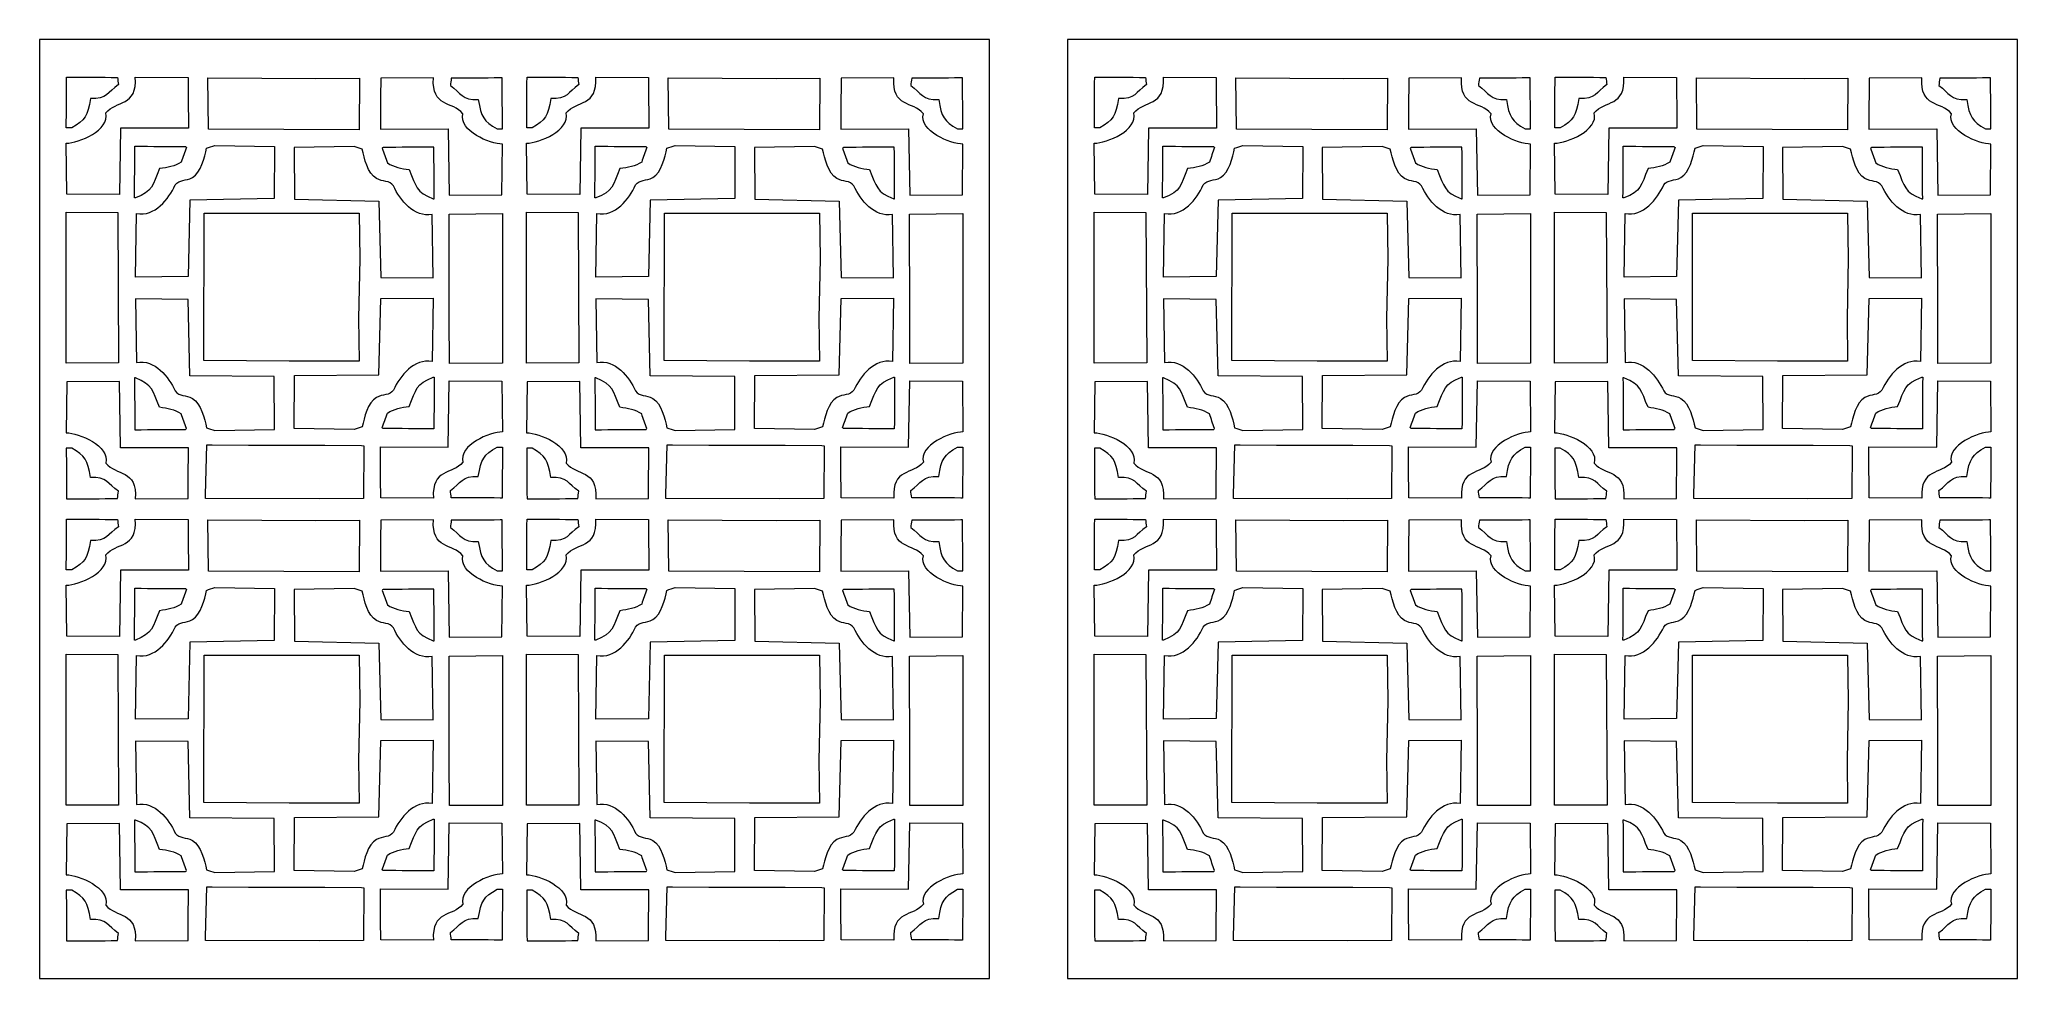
# Model space of a CAD drawing. Header units: centimetres. Extents: x 15.1 to 27.4, y -3 to 2.9.
import ezdxf

# ---------------------------------------------------------------- set-up
doc = ezdxf.new("R2010")
doc.units = ezdxf.units.CM
doc.header["$MEASUREMENT"] = 0
doc.layers.add('layer 1', color=7, linetype='Continuous')

msp = doc.modelspace()

# ---------------------------------------------------------------- linework, layer by layer
at = {"layer": 'layer 1', "color": 250, "lineweight": 9}
for points, knots in [([(15.09807, 2.87096), (15.09807, 2.87096), (21.02268, 2.87096), (21.02268, 2.87096), (21.02268, 2.87096), (21.02268, 2.87096), (21.02268, -2.98142), (21.02268, -2.98142), (21.02268, -2.98142), (21.02268, -2.98142), (15.09807, -2.98142), (15.09807, -2.98142), (15.09807, -2.98142), (15.09807, -2.98142), (15.09807, 2.87096), (15.09807, 2.87096)], [0, 0, 0, 0, 0.2, 0.2, 0.2, 0.2, 0.4, 0.4, 0.4, 0.4, 0.6, 0.6, 0.6, 0.6, 1, 1, 1, 1]), ([(21.5108, 2.87096), (21.5108, 2.87096), (27.4354, 2.87096), (27.4354, 2.87096), (27.4354, 2.87096), (27.4354, 2.87096), (27.4354, -2.98142), (27.4354, -2.98142), (27.4354, -2.98142), (27.4354, -2.98142), (21.5108, -2.98142), (21.5108, -2.98142), (21.5108, -2.98142), (21.5108, -2.98142), (21.5108, 2.87096), (21.5108, 2.87096)], [0, 0, 0, 0, 0.2, 0.2, 0.2, 0.2, 0.4, 0.4, 0.4, 0.4, 0.6, 0.6, 0.6, 0.6, 1, 1, 1, 1]), ([(15.59623, 1.90602), (15.59623, 1.90602), (15.60307, 2.31928), (15.60307, 2.31928), (15.60307, 2.31928), (15.60307, 2.31928), (16.02648, 2.319), (16.02648, 2.319), (16.02648, 2.319), (16.02719, 2.42088), (16.02374, 2.53349), (16.02445, 2.63536), (16.02445, 2.63536), (16.02445, 2.63536), (15.69527, 2.63729), (15.69527, 2.63729), (15.69527, 2.63729), (15.70865, 2.45208), (15.57586, 2.49294), (15.5111, 2.41441), (15.5111, 2.41441), (15.53932, 2.30681), (15.34257, 2.22529), (15.26426, 2.22478), (15.26426, 2.22478), (15.26426, 2.22478), (15.26794, 1.90787), (15.26794, 1.90787), (15.26794, 1.90787), (15.26794, 1.90787), (15.59623, 1.90602), (15.59623, 1.90602)], [0, 0, 0, 0, 0.11111111, 0.11111111, 0.11111111, 0.11111111, 0.22222222, 0.22222222, 0.22222222, 0.22222222, 0.33333333, 0.33333333, 0.33333333, 0.33333333, 0.44444444, 0.44444444, 0.44444444, 0.44444444, 0.55555556, 0.55555556, 0.55555556, 0.55555556, 0.66666667, 0.66666667, 0.66666667, 0.66666667, 0.77777778, 0.77777778, 0.77777778, 0.77777778, 1, 1, 1, 1]), ([(15.58376, 2.63515), (15.48189, 2.63586), (15.37999, 2.63656), (15.27811, 2.63726), (15.27811, 2.63726), (15.27811, 2.63726), (15.26695, 2.63728), (15.26695, 2.63728), (15.26695, 2.63728), (15.26625, 2.5354), (15.26551, 2.42204), (15.2648, 2.32016), (15.2648, 2.32016), (15.27613, 2.32029), (15.28744, 2.32042), (15.29876, 2.32055), (15.29876, 2.32055), (15.3822, 2.3689), (15.39775, 2.39259), (15.4155, 2.50302), (15.4155, 2.50302), (15.51845, 2.49659), (15.52351, 2.54503), (15.58995, 2.58995), (15.58995, 2.58995), (15.58788, 2.60502), (15.58582, 2.62008), (15.58376, 2.63515)], [0, 0, 0, 0, 0.125, 0.125, 0.125, 0.125, 0.25, 0.25, 0.25, 0.25, 0.375, 0.375, 0.375, 0.375, 0.5, 0.5, 0.5, 0.5, 0.625, 0.625, 0.625, 0.625, 0.75, 0.75, 0.75, 0.75, 1, 1, 1, 1]), ([(16.14812, 2.63179), (16.14812, 2.63179), (16.1509, 2.31315), (16.1509, 2.31315), (16.1509, 2.31315), (16.1509, 2.31315), (17.09079, 2.30867), (17.09079, 2.30867), (17.09079, 2.30867), (17.09079, 2.30867), (17.09331, 2.63143), (17.09331, 2.63143), (17.09331, 2.63143), (17.09331, 2.63143), (16.82169, 2.62828), (16.82169, 2.62828), (16.82169, 2.62828), (16.82169, 2.62828), (16.14812, 2.63179), (16.14812, 2.63179)], [0, 0, 0, 0, 0.16666667, 0.16666667, 0.16666667, 0.16666667, 0.33333333, 0.33333333, 0.33333333, 0.33333333, 0.5, 0.5, 0.5, 0.5, 0.66666667, 0.66666667, 0.66666667, 0.66666667, 1, 1, 1, 1]), ([(17.65409, 1.90052), (17.65409, 1.90052), (17.64725, 2.31379), (17.64725, 2.31379), (17.64725, 2.31379), (17.64725, 2.31379), (17.22383, 2.31351), (17.22383, 2.31351), (17.22383, 2.31351), (17.22313, 2.41539), (17.22657, 2.528), (17.22587, 2.62987), (17.22587, 2.62987), (17.22587, 2.62987), (17.55504, 2.6318), (17.55504, 2.6318), (17.55504, 2.6318), (17.54166, 2.44658), (17.67445, 2.48745), (17.73922, 2.40892), (17.73922, 2.40892), (17.71099, 2.30132), (17.90775, 2.21979), (17.98605, 2.21928), (17.98605, 2.21928), (17.98605, 2.21928), (17.98237, 1.90237), (17.98237, 1.90237), (17.98237, 1.90237), (17.98237, 1.90237), (17.65409, 1.90052), (17.65409, 1.90052)], [0, 0, 0, 0, 0.11111111, 0.11111111, 0.11111111, 0.11111111, 0.22222222, 0.22222222, 0.22222222, 0.22222222, 0.33333333, 0.33333333, 0.33333333, 0.33333333, 0.44444444, 0.44444444, 0.44444444, 0.44444444, 0.55555556, 0.55555556, 0.55555556, 0.55555556, 0.66666667, 0.66666667, 0.66666667, 0.66666667, 0.77777778, 0.77777778, 0.77777778, 0.77777778, 1, 1, 1, 1]), ([(17.66655, 2.62966), (17.76842, 2.63036), (17.87033, 2.63107), (17.97221, 2.63177), (17.97221, 2.63177), (17.97221, 2.63177), (17.98336, 2.63179), (17.98336, 2.63179), (17.98336, 2.63179), (17.98406, 2.52991), (17.98481, 2.41654), (17.98551, 2.31466), (17.98551, 2.31466), (17.97419, 2.31479), (17.96288, 2.31493), (17.95155, 2.31506), (17.95155, 2.31506), (17.86812, 2.3634), (17.85256, 2.38709), (17.83481, 2.49753), (17.83481, 2.49753), (17.73186, 2.4911), (17.72681, 2.53954), (17.66036, 2.58445), (17.66036, 2.58445), (17.66243, 2.59953), (17.66449, 2.61459), (17.66655, 2.62966)], [0, 0, 0, 0, 0.125, 0.125, 0.125, 0.125, 0.25, 0.25, 0.25, 0.25, 0.375, 0.375, 0.375, 0.375, 0.5, 0.5, 0.5, 0.5, 0.625, 0.625, 0.625, 0.625, 0.75, 0.75, 0.75, 0.75, 1, 1, 1, 1]), ([(18.46792, 1.90602), (18.46792, 1.90602), (18.47476, 2.31928), (18.47476, 2.31928), (18.47476, 2.31928), (18.47476, 2.31928), (18.89817, 2.319), (18.89817, 2.319), (18.89817, 2.319), (18.89888, 2.42088), (18.89543, 2.53349), (18.89613, 2.63536), (18.89613, 2.63536), (18.89613, 2.63536), (18.56696, 2.63729), (18.56696, 2.63729), (18.56696, 2.63729), (18.58034, 2.45208), (18.44755, 2.49294), (18.38279, 2.41441), (18.38279, 2.41441), (18.41101, 2.30681), (18.21426, 2.22529), (18.13595, 2.22478), (18.13595, 2.22478), (18.13595, 2.22478), (18.13963, 1.90787), (18.13963, 1.90787), (18.13963, 1.90787), (18.13963, 1.90787), (18.46792, 1.90602), (18.46792, 1.90602)], [0, 0, 0, 0, 0.11111111, 0.11111111, 0.11111111, 0.11111111, 0.22222222, 0.22222222, 0.22222222, 0.22222222, 0.33333333, 0.33333333, 0.33333333, 0.33333333, 0.44444444, 0.44444444, 0.44444444, 0.44444444, 0.55555556, 0.55555556, 0.55555556, 0.55555556, 0.66666667, 0.66666667, 0.66666667, 0.66666667, 0.77777778, 0.77777778, 0.77777778, 0.77777778, 1, 1, 1, 1]), ([(18.45545, 2.63515), (18.35358, 2.63586), (18.25168, 2.63656), (18.1498, 2.63726), (18.1498, 2.63726), (18.1498, 2.63726), (18.13864, 2.63728), (18.13864, 2.63728), (18.13864, 2.63728), (18.13794, 2.5354), (18.13719, 2.42204), (18.13649, 2.32016), (18.13649, 2.32016), (18.14782, 2.32029), (18.15913, 2.32042), (18.17045, 2.32055), (18.17045, 2.32055), (18.25388, 2.3689), (18.26944, 2.39259), (18.28719, 2.50302), (18.28719, 2.50302), (18.39014, 2.49659), (18.39519, 2.54503), (18.46164, 2.58995), (18.46164, 2.58995), (18.45957, 2.60502), (18.45751, 2.62008), (18.45545, 2.63515)], [0, 0, 0, 0, 0.125, 0.125, 0.125, 0.125, 0.25, 0.25, 0.25, 0.25, 0.375, 0.375, 0.375, 0.375, 0.5, 0.5, 0.5, 0.5, 0.625, 0.625, 0.625, 0.625, 0.75, 0.75, 0.75, 0.75, 1, 1, 1, 1]), ([(19.0198, 2.63179), (19.0198, 2.63179), (19.02259, 2.31315), (19.02259, 2.31315), (19.02259, 2.31315), (19.02259, 2.31315), (19.96247, 2.30867), (19.96247, 2.30867), (19.96247, 2.30867), (19.96247, 2.30867), (19.965, 2.63143), (19.965, 2.63143), (19.965, 2.63143), (19.965, 2.63143), (19.69338, 2.62828), (19.69338, 2.62828), (19.69338, 2.62828), (19.69338, 2.62828), (19.0198, 2.63179), (19.0198, 2.63179)], [0, 0, 0, 0, 0.16666667, 0.16666667, 0.16666667, 0.16666667, 0.33333333, 0.33333333, 0.33333333, 0.33333333, 0.5, 0.5, 0.5, 0.5, 0.66666667, 0.66666667, 0.66666667, 0.66666667, 1, 1, 1, 1]), ([(20.52577, 1.90052), (20.52577, 1.90052), (20.51893, 2.31379), (20.51893, 2.31379), (20.51893, 2.31379), (20.51893, 2.31379), (20.09552, 2.31351), (20.09552, 2.31351), (20.09552, 2.31351), (20.09481, 2.41539), (20.09826, 2.528), (20.09756, 2.62987), (20.09756, 2.62987), (20.09756, 2.62987), (20.42673, 2.6318), (20.42673, 2.6318), (20.42673, 2.6318), (20.41335, 2.44658), (20.54614, 2.48745), (20.6109, 2.40892), (20.6109, 2.40892), (20.58268, 2.30132), (20.77944, 2.21979), (20.85774, 2.21928), (20.85774, 2.21928), (20.85774, 2.21928), (20.85406, 1.90237), (20.85406, 1.90237), (20.85406, 1.90237), (20.85406, 1.90237), (20.52577, 1.90052), (20.52577, 1.90052)], [0, 0, 0, 0, 0.11111111, 0.11111111, 0.11111111, 0.11111111, 0.22222222, 0.22222222, 0.22222222, 0.22222222, 0.33333333, 0.33333333, 0.33333333, 0.33333333, 0.44444444, 0.44444444, 0.44444444, 0.44444444, 0.55555556, 0.55555556, 0.55555556, 0.55555556, 0.66666667, 0.66666667, 0.66666667, 0.66666667, 0.77777778, 0.77777778, 0.77777778, 0.77777778, 1, 1, 1, 1]), ([(20.53824, 2.62966), (20.64011, 2.63036), (20.74202, 2.63107), (20.8439, 2.63177), (20.8439, 2.63177), (20.8439, 2.63177), (20.85505, 2.63179), (20.85505, 2.63179), (20.85505, 2.63179), (20.85575, 2.52991), (20.8565, 2.41654), (20.8572, 2.31466), (20.8572, 2.31466), (20.84588, 2.31479), (20.83456, 2.31493), (20.82324, 2.31506), (20.82324, 2.31506), (20.73981, 2.3634), (20.72425, 2.38709), (20.7065, 2.49753), (20.7065, 2.49753), (20.60355, 2.4911), (20.5985, 2.53954), (20.53205, 2.58445), (20.53205, 2.58445), (20.53412, 2.59953), (20.53618, 2.61459), (20.53824, 2.62966)], [0, 0, 0, 0, 0.125, 0.125, 0.125, 0.125, 0.25, 0.25, 0.25, 0.25, 0.375, 0.375, 0.375, 0.375, 0.5, 0.5, 0.5, 0.5, 0.625, 0.625, 0.625, 0.625, 0.75, 0.75, 0.75, 0.75, 1, 1, 1, 1]), ([(15.69234, 2.20613), (15.6917, 2.09859), (15.69106, 1.99102), (15.69041, 1.8835), (15.69041, 1.8835), (15.69231, 1.88352), (15.69419, 1.88354), (15.69608, 1.88356), (15.69608, 1.88356), (15.80641, 1.92688), (15.80152, 1.9599), (15.84677, 2.06641), (15.84677, 2.06641), (15.89464, 2.0719), (15.94302, 2.08134), (15.98213, 2.10761), (15.98213, 2.10761), (15.9931, 2.13793), (16.00406, 2.16824), (16.01504, 2.19855), (16.01504, 2.19855), (16.01313, 2.20041), (16.01122, 2.20227), (16.00932, 2.20414), (16.00932, 2.20414), (15.90366, 2.2048), (15.79799, 2.20547), (15.69234, 2.20613)], [0, 0, 0, 0, 0.125, 0.125, 0.125, 0.125, 0.25, 0.25, 0.25, 0.25, 0.375, 0.375, 0.375, 0.375, 0.5, 0.5, 0.5, 0.5, 0.625, 0.625, 0.625, 0.625, 0.75, 0.75, 0.75, 0.75, 1, 1, 1, 1]), ([(16.19057, 2.21076), (16.17367, 2.2049), (16.15676, 2.19904), (16.13984, 2.19319), (16.13984, 2.19319), (16.12677, 2.13702), (16.10532, 2.04203), (16.05141, 2.01105), (16.05141, 2.01105), (16.01067, 1.98766), (15.96983, 2.00109), (15.94441, 1.96453), (15.94441, 1.96453), (15.90323, 1.87482), (15.81749, 1.76653), (15.7031, 1.78628), (15.7031, 1.78628), (15.7031, 1.78628), (15.69686, 1.39095), (15.69686, 1.39095), (15.69686, 1.39095), (15.69686, 1.39095), (16.02434, 1.39321), (16.02434, 1.39321), (16.02434, 1.39321), (16.02434, 1.39321), (16.03607, 1.86938), (16.03607, 1.86938), (16.03607, 1.86938), (16.03607, 1.86938), (16.56229, 1.88114), (16.56229, 1.88114), (16.56229, 1.88114), (16.56229, 1.88114), (16.56421, 2.20377), (16.56421, 2.20377), (16.56421, 2.20377), (16.56421, 2.20377), (16.19057, 2.21076), (16.19057, 2.21076)], [0, 0, 0, 0, 0.09090909, 0.09090909, 0.09090909, 0.09090909, 0.18181818, 0.18181818, 0.18181818, 0.18181818, 0.27272727, 0.27272727, 0.27272727, 0.27272727, 0.36363636, 0.36363636, 0.36363636, 0.36363636, 0.45454545, 0.45454545, 0.45454545, 0.45454545, 0.54545455, 0.54545455, 0.54545455, 0.54545455, 0.63636364, 0.63636364, 0.63636364, 0.63636364, 0.72727273, 0.72727273, 0.72727273, 0.72727273, 0.81818182, 0.81818182, 0.81818182, 0.81818182, 1, 1, 1, 1]), ([(17.05974, 2.20527), (17.07664, 2.1994), (17.09356, 2.19355), (17.11047, 2.1877), (17.11047, 2.1877), (17.12354, 2.13153), (17.145, 2.03654), (17.1989, 2.00555), (17.1989, 2.00555), (17.23965, 1.98216), (17.28048, 1.9956), (17.30591, 1.95903), (17.30591, 1.95903), (17.34708, 1.86932), (17.43283, 1.76104), (17.54722, 1.78079), (17.54722, 1.78079), (17.54722, 1.78079), (17.55345, 1.38545), (17.55345, 1.38545), (17.55345, 1.38545), (17.55345, 1.38545), (17.22597, 1.38771), (17.22597, 1.38771), (17.22597, 1.38771), (17.22597, 1.38771), (17.21424, 1.86388), (17.21424, 1.86388), (17.21424, 1.86388), (17.21424, 1.86388), (16.68803, 1.87564), (16.68803, 1.87564), (16.68803, 1.87564), (16.68803, 1.87564), (16.6861, 2.19828), (16.6861, 2.19828), (16.6861, 2.19828), (16.6861, 2.19828), (17.05974, 2.20527), (17.05974, 2.20527)], [0, 0, 0, 0, 0.09090909, 0.09090909, 0.09090909, 0.09090909, 0.18181818, 0.18181818, 0.18181818, 0.18181818, 0.27272727, 0.27272727, 0.27272727, 0.27272727, 0.36363636, 0.36363636, 0.36363636, 0.36363636, 0.45454545, 0.45454545, 0.45454545, 0.45454545, 0.54545455, 0.54545455, 0.54545455, 0.54545455, 0.63636364, 0.63636364, 0.63636364, 0.63636364, 0.72727273, 0.72727273, 0.72727273, 0.72727273, 0.81818182, 0.81818182, 0.81818182, 0.81818182, 1, 1, 1, 1]), ([(17.55798, 2.20064), (17.55861, 2.0931), (17.55925, 1.98552), (17.5599, 1.878), (17.5599, 1.878), (17.55801, 1.87802), (17.55612, 1.87805), (17.55423, 1.87807), (17.55423, 1.87807), (17.44391, 1.92139), (17.4488, 1.9544), (17.40355, 2.06092), (17.40355, 2.06092), (17.35567, 2.06641), (17.30729, 2.07585), (17.26819, 2.10211), (17.26819, 2.10211), (17.25721, 2.13243), (17.24625, 2.16274), (17.23528, 2.19305), (17.23528, 2.19305), (17.23718, 2.19492), (17.23909, 2.19678), (17.241, 2.19864), (17.241, 2.19864), (17.34665, 2.1993), (17.45233, 2.19998), (17.55798, 2.20064)], [0, 0, 0, 0, 0.125, 0.125, 0.125, 0.125, 0.25, 0.25, 0.25, 0.25, 0.375, 0.375, 0.375, 0.375, 0.5, 0.5, 0.5, 0.5, 0.625, 0.625, 0.625, 0.625, 0.75, 0.75, 0.75, 0.75, 1, 1, 1, 1]), ([(18.56403, 2.20613), (18.56339, 2.09859), (18.56275, 1.99102), (18.5621, 1.8835), (18.5621, 1.8835), (18.564, 1.88352), (18.56588, 1.88354), (18.56777, 1.88356), (18.56777, 1.88356), (18.6781, 1.92688), (18.67321, 1.9599), (18.71845, 2.06641), (18.71845, 2.06641), (18.76633, 2.0719), (18.81471, 2.08134), (18.85381, 2.10761), (18.85381, 2.10761), (18.86479, 2.13793), (18.87575, 2.16824), (18.88673, 2.19855), (18.88673, 2.19855), (18.88482, 2.20041), (18.88291, 2.20227), (18.881, 2.20414), (18.881, 2.20414), (18.77535, 2.2048), (18.66968, 2.20547), (18.56403, 2.20613)], [0, 0, 0, 0, 0.125, 0.125, 0.125, 0.125, 0.25, 0.25, 0.25, 0.25, 0.375, 0.375, 0.375, 0.375, 0.5, 0.5, 0.5, 0.5, 0.625, 0.625, 0.625, 0.625, 0.75, 0.75, 0.75, 0.75, 1, 1, 1, 1]), ([(19.06226, 2.21076), (19.04536, 2.2049), (19.02845, 2.19904), (19.01153, 2.19319), (19.01153, 2.19319), (18.99846, 2.13702), (18.977, 2.04203), (18.9231, 2.01105), (18.9231, 2.01105), (18.88236, 1.98766), (18.84152, 2.00109), (18.8161, 1.96453), (18.8161, 1.96453), (18.77492, 1.87482), (18.68918, 1.76653), (18.57479, 1.78628), (18.57479, 1.78628), (18.57479, 1.78628), (18.56855, 1.39095), (18.56855, 1.39095), (18.56855, 1.39095), (18.56855, 1.39095), (18.89603, 1.39321), (18.89603, 1.39321), (18.89603, 1.39321), (18.89603, 1.39321), (18.90776, 1.86938), (18.90776, 1.86938), (18.90776, 1.86938), (18.90776, 1.86938), (19.43398, 1.88114), (19.43398, 1.88114), (19.43398, 1.88114), (19.43398, 1.88114), (19.4359, 2.20377), (19.4359, 2.20377), (19.4359, 2.20377), (19.4359, 2.20377), (19.06226, 2.21076), (19.06226, 2.21076)], [0, 0, 0, 0, 0.09090909, 0.09090909, 0.09090909, 0.09090909, 0.18181818, 0.18181818, 0.18181818, 0.18181818, 0.27272727, 0.27272727, 0.27272727, 0.27272727, 0.36363636, 0.36363636, 0.36363636, 0.36363636, 0.45454545, 0.45454545, 0.45454545, 0.45454545, 0.54545455, 0.54545455, 0.54545455, 0.54545455, 0.63636364, 0.63636364, 0.63636364, 0.63636364, 0.72727273, 0.72727273, 0.72727273, 0.72727273, 0.81818182, 0.81818182, 0.81818182, 0.81818182, 1, 1, 1, 1]), ([(19.93143, 2.20527), (19.94833, 2.1994), (19.96525, 2.19355), (19.98216, 2.1877), (19.98216, 2.1877), (19.99523, 2.13153), (20.01669, 2.03654), (20.07059, 2.00555), (20.07059, 2.00555), (20.11134, 1.98216), (20.15217, 1.9956), (20.1776, 1.95903), (20.1776, 1.95903), (20.21877, 1.86932), (20.30452, 1.76104), (20.41891, 1.78079), (20.41891, 1.78079), (20.41891, 1.78079), (20.42514, 1.38545), (20.42514, 1.38545), (20.42514, 1.38545), (20.42514, 1.38545), (20.09766, 1.38771), (20.09766, 1.38771), (20.09766, 1.38771), (20.09766, 1.38771), (20.08593, 1.86388), (20.08593, 1.86388), (20.08593, 1.86388), (20.08593, 1.86388), (19.55972, 1.87564), (19.55972, 1.87564), (19.55972, 1.87564), (19.55972, 1.87564), (19.55779, 2.19828), (19.55779, 2.19828), (19.55779, 2.19828), (19.55779, 2.19828), (19.93143, 2.20527), (19.93143, 2.20527)], [0, 0, 0, 0, 0.09090909, 0.09090909, 0.09090909, 0.09090909, 0.18181818, 0.18181818, 0.18181818, 0.18181818, 0.27272727, 0.27272727, 0.27272727, 0.27272727, 0.36363636, 0.36363636, 0.36363636, 0.36363636, 0.45454545, 0.45454545, 0.45454545, 0.45454545, 0.54545455, 0.54545455, 0.54545455, 0.54545455, 0.63636364, 0.63636364, 0.63636364, 0.63636364, 0.72727273, 0.72727273, 0.72727273, 0.72727273, 0.81818182, 0.81818182, 0.81818182, 0.81818182, 1, 1, 1, 1]), ([(20.42967, 2.20064), (20.4303, 2.0931), (20.43094, 1.98552), (20.43159, 1.878), (20.43159, 1.878), (20.42969, 1.87802), (20.42781, 1.87805), (20.42592, 1.87807), (20.42592, 1.87807), (20.31559, 1.92139), (20.32048, 1.9544), (20.27524, 2.06092), (20.27524, 2.06092), (20.22736, 2.06641), (20.17898, 2.07585), (20.13988, 2.10211), (20.13988, 2.10211), (20.1289, 2.13243), (20.11794, 2.16274), (20.10697, 2.19305), (20.10697, 2.19305), (20.10887, 2.19492), (20.11078, 2.19678), (20.11269, 2.19864), (20.11269, 2.19864), (20.21834, 2.1993), (20.32402, 2.19998), (20.42967, 2.20064)], [0, 0, 0, 0, 0.125, 0.125, 0.125, 0.125, 0.25, 0.25, 0.25, 0.25, 0.375, 0.375, 0.375, 0.375, 0.5, 0.5, 0.5, 0.5, 0.625, 0.625, 0.625, 0.625, 0.75, 0.75, 0.75, 0.75, 1, 1, 1, 1]), ([(15.26359, 1.79517), (15.26359, 1.79517), (15.26303, 0.85444), (15.26303, 0.85444), (15.26303, 0.85444), (15.26303, 0.85444), (15.59116, 0.85498), (15.59116, 0.85498), (15.59116, 0.85498), (15.59116, 0.85498), (15.58622, 1.79327), (15.58622, 1.79327), (15.58622, 1.79327), (15.58622, 1.79327), (15.26359, 1.79517), (15.26359, 1.79517)], [0, 0, 0, 0, 0.2, 0.2, 0.2, 0.2, 0.4, 0.4, 0.4, 0.4, 0.6, 0.6, 0.6, 0.6, 1, 1, 1, 1]), ([(16.12395, 1.78819), (16.12395, 1.78819), (16.12326, 0.87129), (16.12326, 0.87129), (16.12326, 0.87129), (16.12326, 0.87129), (16.65534, 0.86614), (16.65534, 0.86614), (16.65534, 0.86614), (16.65534, 0.86614), (17.09113, 0.86704), (17.09113, 0.86704), (17.09113, 0.86704), (17.09113, 0.86704), (17.08807, 1.13151), (17.08807, 1.13151), (17.08807, 1.13151), (17.08807, 1.13151), (17.09507, 1.50514), (17.09507, 1.50514), (17.09507, 1.50514), (17.09507, 1.50514), (17.09178, 1.7881), (17.09178, 1.7881), (17.09178, 1.7881), (17.09178, 1.7881), (16.12395, 1.78819), (16.12395, 1.78819)], [0, 0, 0, 0, 0.125, 0.125, 0.125, 0.125, 0.25, 0.25, 0.25, 0.25, 0.375, 0.375, 0.375, 0.375, 0.5, 0.5, 0.5, 0.5, 0.625, 0.625, 0.625, 0.625, 0.75, 0.75, 0.75, 0.75, 1, 1, 1, 1]), ([(17.98605, 1.78714), (17.98605, 1.78714), (17.65216, 1.78328), (17.65216, 1.78328), (17.65216, 1.78328), (17.65216, 1.78328), (17.65405, 1.13241), (17.65405, 1.13241), (17.65405, 1.13241), (17.65405, 1.13241), (17.65488, 0.85277), (17.65488, 0.85277), (17.65488, 0.85277), (17.65488, 0.85277), (17.98578, 0.85292), (17.98578, 0.85292), (17.98578, 0.85292), (17.98578, 0.85292), (17.98605, 1.78714), (17.98605, 1.78714)], [0, 0, 0, 0, 0.16666667, 0.16666667, 0.16666667, 0.16666667, 0.33333333, 0.33333333, 0.33333333, 0.33333333, 0.5, 0.5, 0.5, 0.5, 0.66666667, 0.66666667, 0.66666667, 0.66666667, 1, 1, 1, 1]), ([(18.13528, 1.79517), (18.13528, 1.79517), (18.13472, 0.85444), (18.13472, 0.85444), (18.13472, 0.85444), (18.13472, 0.85444), (18.46285, 0.85498), (18.46285, 0.85498), (18.46285, 0.85498), (18.46285, 0.85498), (18.45791, 1.79327), (18.45791, 1.79327), (18.45791, 1.79327), (18.45791, 1.79327), (18.13528, 1.79517), (18.13528, 1.79517)], [0, 0, 0, 0, 0.2, 0.2, 0.2, 0.2, 0.4, 0.4, 0.4, 0.4, 0.6, 0.6, 0.6, 0.6, 1, 1, 1, 1]), ([(18.99564, 1.78819), (18.99564, 1.78819), (18.99495, 0.87129), (18.99495, 0.87129), (18.99495, 0.87129), (18.99495, 0.87129), (19.52703, 0.86614), (19.52703, 0.86614), (19.52703, 0.86614), (19.52703, 0.86614), (19.96282, 0.86704), (19.96282, 0.86704), (19.96282, 0.86704), (19.96282, 0.86704), (19.95976, 1.13151), (19.95976, 1.13151), (19.95976, 1.13151), (19.95976, 1.13151), (19.96675, 1.50514), (19.96675, 1.50514), (19.96675, 1.50514), (19.96675, 1.50514), (19.96347, 1.7881), (19.96347, 1.7881), (19.96347, 1.7881), (19.96347, 1.7881), (18.99564, 1.78819), (18.99564, 1.78819)], [0, 0, 0, 0, 0.125, 0.125, 0.125, 0.125, 0.25, 0.25, 0.25, 0.25, 0.375, 0.375, 0.375, 0.375, 0.5, 0.5, 0.5, 0.5, 0.625, 0.625, 0.625, 0.625, 0.75, 0.75, 0.75, 0.75, 1, 1, 1, 1]), ([(20.85774, 1.78714), (20.85774, 1.78714), (20.52385, 1.78328), (20.52385, 1.78328), (20.52385, 1.78328), (20.52385, 1.78328), (20.52574, 1.13241), (20.52574, 1.13241), (20.52574, 1.13241), (20.52574, 1.13241), (20.52657, 0.85277), (20.52657, 0.85277), (20.52657, 0.85277), (20.52657, 0.85277), (20.85747, 0.85292), (20.85747, 0.85292), (20.85747, 0.85292), (20.85747, 0.85292), (20.85774, 1.78714), (20.85774, 1.78714)], [0, 0, 0, 0, 0.16666667, 0.16666667, 0.16666667, 0.16666667, 0.33333333, 0.33333333, 0.33333333, 0.33333333, 0.5, 0.5, 0.5, 0.5, 0.66666667, 0.66666667, 0.66666667, 0.66666667, 1, 1, 1, 1]), ([(16.19057, 0.43418), (16.17367, 0.44004), (16.15676, 0.44591), (16.13984, 0.45176), (16.13984, 0.45176), (16.12677, 0.50793), (16.10532, 0.60292), (16.05141, 0.6339), (16.05141, 0.6339), (16.01067, 0.6573), (15.96983, 0.64388), (15.94441, 0.68044), (15.94441, 0.68044), (15.90323, 0.77012), (15.81749, 0.87842), (15.7031, 0.85866), (15.7031, 0.85866), (15.7031, 0.85866), (15.69686, 1.25399), (15.69686, 1.25399), (15.69686, 1.25399), (15.69686, 1.25399), (16.02434, 1.25175), (16.02434, 1.25175), (16.02434, 1.25175), (16.02434, 1.25175), (16.03607, 0.77558), (16.03607, 0.77558), (16.03607, 0.77558), (16.03607, 0.77558), (16.56229, 0.77097), (16.56229, 0.77097), (16.56229, 0.77097), (16.56229, 0.77097), (16.56421, 0.44118), (16.56421, 0.44118), (16.56421, 0.44118), (16.56421, 0.44118), (16.19057, 0.43418), (16.19057, 0.43418)], [0, 0, 0, 0, 0.09090909, 0.09090909, 0.09090909, 0.09090909, 0.18181818, 0.18181818, 0.18181818, 0.18181818, 0.27272727, 0.27272727, 0.27272727, 0.27272727, 0.36363636, 0.36363636, 0.36363636, 0.36363636, 0.45454545, 0.45454545, 0.45454545, 0.45454545, 0.54545455, 0.54545455, 0.54545455, 0.54545455, 0.63636364, 0.63636364, 0.63636364, 0.63636364, 0.72727273, 0.72727273, 0.72727273, 0.72727273, 0.81818182, 0.81818182, 0.81818182, 0.81818182, 1, 1, 1, 1]), ([(17.05974, 0.43967), (17.07664, 0.44554), (17.09356, 0.4514), (17.11047, 0.45726), (17.11047, 0.45726), (17.12354, 0.51342), (17.145, 0.60842), (17.1989, 0.6394), (17.1989, 0.6394), (17.23965, 0.66279), (17.28048, 0.64937), (17.30591, 0.68593), (17.30591, 0.68593), (17.34708, 0.77562), (17.43283, 0.88391), (17.54722, 0.86415), (17.54722, 0.86415), (17.54722, 0.86415), (17.55345, 1.25949), (17.55345, 1.25949), (17.55345, 1.25949), (17.55345, 1.25949), (17.22597, 1.25724), (17.22597, 1.25724), (17.22597, 1.25724), (17.22597, 1.25724), (17.21424, 0.78107), (17.21424, 0.78107), (17.21424, 0.78107), (17.21424, 0.78107), (16.68802, 0.77646), (16.68802, 0.77646), (16.68802, 0.77646), (16.68802, 0.77646), (16.6861, 0.44668), (16.6861, 0.44668), (16.6861, 0.44668), (16.6861, 0.44668), (17.05974, 0.43967), (17.05974, 0.43967)], [0, 0, 0, 0, 0.09090909, 0.09090909, 0.09090909, 0.09090909, 0.18181818, 0.18181818, 0.18181818, 0.18181818, 0.27272727, 0.27272727, 0.27272727, 0.27272727, 0.36363636, 0.36363636, 0.36363636, 0.36363636, 0.45454545, 0.45454545, 0.45454545, 0.45454545, 0.54545455, 0.54545455, 0.54545455, 0.54545455, 0.63636364, 0.63636364, 0.63636364, 0.63636364, 0.72727273, 0.72727273, 0.72727273, 0.72727273, 0.81818182, 0.81818182, 0.81818182, 0.81818182, 1, 1, 1, 1]), ([(19.06226, 0.43418), (19.04536, 0.44004), (19.02845, 0.44591), (19.01153, 0.45176), (19.01153, 0.45176), (18.99846, 0.50793), (18.977, 0.60292), (18.9231, 0.6339), (18.9231, 0.6339), (18.88236, 0.6573), (18.84152, 0.64388), (18.8161, 0.68044), (18.8161, 0.68044), (18.77492, 0.77012), (18.68918, 0.87842), (18.57478, 0.85866), (18.57478, 0.85866), (18.57478, 0.85866), (18.56855, 1.25399), (18.56855, 1.25399), (18.56855, 1.25399), (18.56855, 1.25399), (18.89603, 1.25175), (18.89603, 1.25175), (18.89603, 1.25175), (18.89603, 1.25175), (18.90776, 0.77558), (18.90776, 0.77558), (18.90776, 0.77558), (18.90776, 0.77558), (19.43398, 0.77097), (19.43398, 0.77097), (19.43398, 0.77097), (19.43398, 0.77097), (19.4359, 0.44118), (19.4359, 0.44118), (19.4359, 0.44118), (19.4359, 0.44118), (19.06226, 0.43418), (19.06226, 0.43418)], [0, 0, 0, 0, 0.09090909, 0.09090909, 0.09090909, 0.09090909, 0.18181818, 0.18181818, 0.18181818, 0.18181818, 0.27272727, 0.27272727, 0.27272727, 0.27272727, 0.36363636, 0.36363636, 0.36363636, 0.36363636, 0.45454545, 0.45454545, 0.45454545, 0.45454545, 0.54545455, 0.54545455, 0.54545455, 0.54545455, 0.63636364, 0.63636364, 0.63636364, 0.63636364, 0.72727273, 0.72727273, 0.72727273, 0.72727273, 0.81818182, 0.81818182, 0.81818182, 0.81818182, 1, 1, 1, 1]), ([(19.93143, 0.43967), (19.94833, 0.44554), (19.96525, 0.4514), (19.98216, 0.45726), (19.98216, 0.45726), (19.99523, 0.51342), (20.01669, 0.60842), (20.07059, 0.6394), (20.07059, 0.6394), (20.11134, 0.66279), (20.15217, 0.64937), (20.17759, 0.68593), (20.17759, 0.68593), (20.21877, 0.77562), (20.30452, 0.88391), (20.41891, 0.86415), (20.41891, 0.86415), (20.41891, 0.86415), (20.42514, 1.25949), (20.42514, 1.25949), (20.42514, 1.25949), (20.42514, 1.25949), (20.09766, 1.25724), (20.09766, 1.25724), (20.09766, 1.25724), (20.09766, 1.25724), (20.08593, 0.78107), (20.08593, 0.78107), (20.08593, 0.78107), (20.08593, 0.78107), (19.55971, 0.77646), (19.55971, 0.77646), (19.55971, 0.77646), (19.55971, 0.77646), (19.55779, 0.44668), (19.55779, 0.44668), (19.55779, 0.44668), (19.55779, 0.44668), (19.93143, 0.43967), (19.93143, 0.43967)], [0, 0, 0, 0, 0.09090909, 0.09090909, 0.09090909, 0.09090909, 0.18181818, 0.18181818, 0.18181818, 0.18181818, 0.27272727, 0.27272727, 0.27272727, 0.27272727, 0.36363636, 0.36363636, 0.36363636, 0.36363636, 0.45454545, 0.45454545, 0.45454545, 0.45454545, 0.54545455, 0.54545455, 0.54545455, 0.54545455, 0.63636364, 0.63636364, 0.63636364, 0.63636364, 0.72727273, 0.72727273, 0.72727273, 0.72727273, 0.81818182, 0.81818182, 0.81818182, 0.81818182, 1, 1, 1, 1]), ([(15.69234, 0.43882), (15.6917, 0.54636), (15.69106, 0.65393), (15.69041, 0.76146), (15.69041, 0.76146), (15.69231, 0.76143), (15.69419, 0.76141), (15.69608, 0.76139), (15.69608, 0.76139), (15.80641, 0.71807), (15.80152, 0.68505), (15.84677, 0.57854), (15.84677, 0.57854), (15.89464, 0.57305), (15.94302, 0.56361), (15.98213, 0.53735), (15.98213, 0.53735), (15.9931, 0.50702), (16.00406, 0.47672), (16.01504, 0.44641), (16.01504, 0.44641), (16.01313, 0.44454), (16.01122, 0.44268), (16.00932, 0.44082), (16.00932, 0.44082), (15.90366, 0.44016), (15.79799, 0.43948), (15.69234, 0.43882)], [0, 0, 0, 0, 0.125, 0.125, 0.125, 0.125, 0.25, 0.25, 0.25, 0.25, 0.375, 0.375, 0.375, 0.375, 0.5, 0.5, 0.5, 0.5, 0.625, 0.625, 0.625, 0.625, 0.75, 0.75, 0.75, 0.75, 1, 1, 1, 1]), ([(17.65409, 0.74443), (17.65409, 0.74443), (17.64725, 0.33117), (17.64725, 0.33117), (17.64725, 0.33117), (17.64725, 0.33117), (17.22383, 0.33144), (17.22383, 0.33144), (17.22383, 0.33144), (17.22313, 0.22956), (17.22657, 0.11695), (17.22587, 0.01509), (17.22587, 0.01509), (17.22587, 0.01509), (17.55504, 0.01316), (17.55504, 0.01316), (17.55504, 0.01316), (17.54166, 0.19837), (17.67445, 0.15751), (17.73922, 0.23603), (17.73922, 0.23603), (17.71099, 0.34363), (17.90775, 0.42516), (17.98605, 0.42567), (17.98605, 0.42567), (17.98605, 0.42567), (17.98237, 0.74258), (17.98237, 0.74258), (17.98237, 0.74258), (17.98237, 0.74258), (17.65409, 0.74443), (17.65409, 0.74443)], [0, 0, 0, 0, 0.11111111, 0.11111111, 0.11111111, 0.11111111, 0.22222222, 0.22222222, 0.22222222, 0.22222222, 0.33333333, 0.33333333, 0.33333333, 0.33333333, 0.44444444, 0.44444444, 0.44444444, 0.44444444, 0.55555556, 0.55555556, 0.55555556, 0.55555556, 0.66666667, 0.66666667, 0.66666667, 0.66666667, 0.77777778, 0.77777778, 0.77777778, 0.77777778, 1, 1, 1, 1]), ([(17.55798, 0.44432), (17.55861, 0.55185), (17.55925, 0.65943), (17.5599, 0.76695), (17.5599, 0.76695), (17.55801, 0.76693), (17.55612, 0.76691), (17.55423, 0.76688), (17.55423, 0.76688), (17.44391, 0.72356), (17.4488, 0.69055), (17.40355, 0.58403), (17.40355, 0.58403), (17.35567, 0.57854), (17.30729, 0.5691), (17.26819, 0.54284), (17.26819, 0.54284), (17.25721, 0.51252), (17.24625, 0.48221), (17.23528, 0.4519), (17.23528, 0.4519), (17.23718, 0.45004), (17.23909, 0.44817), (17.241, 0.44631), (17.241, 0.44631), (17.34665, 0.44565), (17.45233, 0.44498), (17.55798, 0.44432)], [0, 0, 0, 0, 0.125, 0.125, 0.125, 0.125, 0.25, 0.25, 0.25, 0.25, 0.375, 0.375, 0.375, 0.375, 0.5, 0.5, 0.5, 0.5, 0.625, 0.625, 0.625, 0.625, 0.75, 0.75, 0.75, 0.75, 1, 1, 1, 1]), ([(18.56403, 0.43882), (18.56339, 0.54636), (18.56275, 0.65393), (18.5621, 0.76146), (18.5621, 0.76146), (18.564, 0.76143), (18.56588, 0.76141), (18.56777, 0.76139), (18.56777, 0.76139), (18.6781, 0.71807), (18.67321, 0.68505), (18.71845, 0.57854), (18.71845, 0.57854), (18.76633, 0.57305), (18.81471, 0.56361), (18.85381, 0.53735), (18.85381, 0.53735), (18.86479, 0.50702), (18.87575, 0.47672), (18.88673, 0.44641), (18.88673, 0.44641), (18.88482, 0.44454), (18.88291, 0.44268), (18.881, 0.44082), (18.881, 0.44082), (18.77535, 0.44016), (18.66968, 0.43948), (18.56403, 0.43882)], [0, 0, 0, 0, 0.125, 0.125, 0.125, 0.125, 0.25, 0.25, 0.25, 0.25, 0.375, 0.375, 0.375, 0.375, 0.5, 0.5, 0.5, 0.5, 0.625, 0.625, 0.625, 0.625, 0.75, 0.75, 0.75, 0.75, 1, 1, 1, 1]), ([(20.52577, 0.74443), (20.52577, 0.74443), (20.51893, 0.33117), (20.51893, 0.33117), (20.51893, 0.33117), (20.51893, 0.33117), (20.09552, 0.33144), (20.09552, 0.33144), (20.09552, 0.33144), (20.09481, 0.22956), (20.09826, 0.11695), (20.09756, 0.01509), (20.09756, 0.01509), (20.09756, 0.01509), (20.42673, 0.01316), (20.42673, 0.01316), (20.42673, 0.01316), (20.41335, 0.19837), (20.54614, 0.15751), (20.6109, 0.23603), (20.6109, 0.23603), (20.58268, 0.34363), (20.77944, 0.42516), (20.85774, 0.42567), (20.85774, 0.42567), (20.85774, 0.42567), (20.85406, 0.74258), (20.85406, 0.74258), (20.85406, 0.74258), (20.85406, 0.74258), (20.52577, 0.74443), (20.52577, 0.74443)], [0, 0, 0, 0, 0.11111111, 0.11111111, 0.11111111, 0.11111111, 0.22222222, 0.22222222, 0.22222222, 0.22222222, 0.33333333, 0.33333333, 0.33333333, 0.33333333, 0.44444444, 0.44444444, 0.44444444, 0.44444444, 0.55555556, 0.55555556, 0.55555556, 0.55555556, 0.66666667, 0.66666667, 0.66666667, 0.66666667, 0.77777778, 0.77777778, 0.77777778, 0.77777778, 1, 1, 1, 1]), ([(20.42967, 0.44432), (20.4303, 0.55185), (20.43094, 0.65943), (20.43159, 0.76695), (20.43159, 0.76695), (20.42969, 0.76693), (20.42781, 0.76691), (20.42592, 0.76688), (20.42592, 0.76688), (20.31559, 0.72356), (20.32048, 0.69055), (20.27524, 0.58403), (20.27524, 0.58403), (20.22736, 0.57854), (20.17898, 0.5691), (20.13988, 0.54284), (20.13988, 0.54284), (20.1289, 0.51252), (20.11794, 0.48221), (20.10697, 0.4519), (20.10697, 0.4519), (20.10887, 0.45004), (20.11078, 0.44817), (20.11269, 0.44631), (20.11269, 0.44631), (20.21834, 0.44565), (20.32402, 0.44498), (20.42967, 0.44432)], [0, 0, 0, 0, 0.125, 0.125, 0.125, 0.125, 0.25, 0.25, 0.25, 0.25, 0.375, 0.375, 0.375, 0.375, 0.5, 0.5, 0.5, 0.5, 0.625, 0.625, 0.625, 0.625, 0.75, 0.75, 0.75, 0.75, 1, 1, 1, 1]), ([(15.59623, 0.73893), (15.59623, 0.73893), (15.60307, 0.32567), (15.60307, 0.32567), (15.60307, 0.32567), (15.60307, 0.32567), (16.02648, 0.32595), (16.02648, 0.32595), (16.02648, 0.32595), (16.02719, 0.22407), (16.02374, 0.11146), (16.02445, 0.00959), (16.02445, 0.00959), (16.02445, 0.00959), (15.69527, 0.00766), (15.69527, 0.00766), (15.69527, 0.00766), (15.70865, 0.19288), (15.57586, 0.15201), (15.5111, 0.23054), (15.5111, 0.23054), (15.53932, 0.33814), (15.34257, 0.41967), (15.26426, 0.42017), (15.26426, 0.42017), (15.26426, 0.42017), (15.26794, 0.73709), (15.26794, 0.73709), (15.26794, 0.73709), (15.26794, 0.73709), (15.59623, 0.73893), (15.59623, 0.73893)], [0, 0, 0, 0, 0.11111111, 0.11111111, 0.11111111, 0.11111111, 0.22222222, 0.22222222, 0.22222222, 0.22222222, 0.33333333, 0.33333333, 0.33333333, 0.33333333, 0.44444444, 0.44444444, 0.44444444, 0.44444444, 0.55555556, 0.55555556, 0.55555556, 0.55555556, 0.66666667, 0.66666667, 0.66666667, 0.66666667, 0.77777778, 0.77777778, 0.77777778, 0.77777778, 1, 1, 1, 1]), ([(18.46792, 0.73893), (18.46792, 0.73893), (18.47476, 0.32567), (18.47476, 0.32567), (18.47476, 0.32567), (18.47476, 0.32567), (18.89817, 0.32595), (18.89817, 0.32595), (18.89817, 0.32595), (18.89888, 0.22407), (18.89543, 0.11146), (18.89613, 0.00959), (18.89613, 0.00959), (18.89613, 0.00959), (18.56696, 0.00766), (18.56696, 0.00766), (18.56696, 0.00766), (18.58034, 0.19288), (18.44755, 0.15201), (18.38279, 0.23054), (18.38279, 0.23054), (18.41101, 0.33814), (18.21426, 0.41967), (18.13595, 0.42017), (18.13595, 0.42017), (18.13595, 0.42017), (18.13963, 0.73709), (18.13963, 0.73709), (18.13963, 0.73709), (18.13963, 0.73709), (18.46792, 0.73893), (18.46792, 0.73893)], [0, 0, 0, 0, 0.11111111, 0.11111111, 0.11111111, 0.11111111, 0.22222222, 0.22222222, 0.22222222, 0.22222222, 0.33333333, 0.33333333, 0.33333333, 0.33333333, 0.44444444, 0.44444444, 0.44444444, 0.44444444, 0.55555556, 0.55555556, 0.55555556, 0.55555556, 0.66666667, 0.66666667, 0.66666667, 0.66666667, 0.77777778, 0.77777778, 0.77777778, 0.77777778, 1, 1, 1, 1]), ([(15.58376, 0.0098), (15.48189, 0.00909), (15.37999, 0.00839), (15.27811, 0.00769), (15.27811, 0.00769), (15.27811, 0.00769), (15.26695, 0.00767), (15.26695, 0.00767), (15.26695, 0.00767), (15.26625, 0.10955), (15.26551, 0.22292), (15.2648, 0.3248), (15.2648, 0.3248), (15.27613, 0.32467), (15.28744, 0.32453), (15.29876, 0.3244), (15.29876, 0.3244), (15.3822, 0.27606), (15.39775, 0.25237), (15.4155, 0.14193), (15.4155, 0.14193), (15.51845, 0.14836), (15.52351, 0.09992), (15.58995, 0.05501), (15.58995, 0.05501), (15.58788, 0.03993), (15.58582, 0.02487), (15.58376, 0.0098)], [0, 0, 0, 0, 0.125, 0.125, 0.125, 0.125, 0.25, 0.25, 0.25, 0.25, 0.375, 0.375, 0.375, 0.375, 0.5, 0.5, 0.5, 0.5, 0.625, 0.625, 0.625, 0.625, 0.75, 0.75, 0.75, 0.75, 1, 1, 1, 1]), ([(16.17504, 0.34519), (16.17504, 0.34519), (16.14111, 0.3454), (16.14111, 0.3454), (16.14111, 0.3454), (16.14111, 0.3454), (16.13338, 0.03341), (16.13338, 0.03341), (16.13338, 0.03341), (16.13338, 0.03341), (16.13259, 0.01014), (16.13259, 0.01014), (16.13259, 0.01014), (16.13259, 0.01014), (16.84116, 0.00767), (16.84116, 0.00767), (16.84116, 0.00767), (16.84116, 0.00767), (17.11847, 0.01088), (17.11847, 0.01088), (17.11847, 0.01088), (17.11847, 0.01088), (17.12038, 0.33941), (17.12038, 0.33941), (17.12038, 0.33941), (17.12038, 0.33941), (17.106, 0.33985), (17.106, 0.33985), (17.106, 0.33985), (17.106, 0.33985), (16.8769, 0.34202), (16.8769, 0.34202), (16.8769, 0.34202), (16.8769, 0.34202), (16.40147, 0.34215), (16.40147, 0.34215), (16.40147, 0.34215), (16.40147, 0.34215), (16.17504, 0.34519), (16.17504, 0.34519)], [0, 0, 0, 0, 0.09090909, 0.09090909, 0.09090909, 0.09090909, 0.18181818, 0.18181818, 0.18181818, 0.18181818, 0.27272727, 0.27272727, 0.27272727, 0.27272727, 0.36363636, 0.36363636, 0.36363636, 0.36363636, 0.45454545, 0.45454545, 0.45454545, 0.45454545, 0.54545455, 0.54545455, 0.54545455, 0.54545455, 0.63636364, 0.63636364, 0.63636364, 0.63636364, 0.72727273, 0.72727273, 0.72727273, 0.72727273, 0.81818182, 0.81818182, 0.81818182, 0.81818182, 1, 1, 1, 1]), ([(17.66655, 0.01529), (17.76842, 0.01459), (17.87033, 0.01388), (17.97221, 0.01318), (17.97221, 0.01318), (17.97221, 0.01318), (17.98336, 0.01316), (17.98336, 0.01316), (17.98336, 0.01316), (17.98406, 0.11504), (17.98481, 0.22841), (17.98551, 0.33029), (17.98551, 0.33029), (17.97419, 0.33016), (17.96288, 0.33003), (17.95155, 0.3299), (17.95155, 0.3299), (17.86812, 0.28155), (17.85256, 0.25786), (17.83481, 0.14742), (17.83481, 0.14742), (17.73186, 0.15385), (17.72681, 0.10541), (17.66036, 0.0605), (17.66036, 0.0605), (17.66243, 0.04543), (17.66449, 0.03037), (17.66655, 0.01529)], [0, 0, 0, 0, 0.125, 0.125, 0.125, 0.125, 0.25, 0.25, 0.25, 0.25, 0.375, 0.375, 0.375, 0.375, 0.5, 0.5, 0.5, 0.5, 0.625, 0.625, 0.625, 0.625, 0.75, 0.75, 0.75, 0.75, 1, 1, 1, 1]), ([(18.45545, 0.0098), (18.35358, 0.00909), (18.25168, 0.00839), (18.1498, 0.00769), (18.1498, 0.00769), (18.1498, 0.00769), (18.13864, 0.00767), (18.13864, 0.00767), (18.13864, 0.00767), (18.13794, 0.10955), (18.13719, 0.22292), (18.13649, 0.3248), (18.13649, 0.3248), (18.14782, 0.32467), (18.15913, 0.32453), (18.17045, 0.3244), (18.17045, 0.3244), (18.25388, 0.27606), (18.26944, 0.25237), (18.28719, 0.14193), (18.28719, 0.14193), (18.39014, 0.14836), (18.39519, 0.09992), (18.46164, 0.05501), (18.46164, 0.05501), (18.45957, 0.03993), (18.45751, 0.02487), (18.45545, 0.0098)], [0, 0, 0, 0, 0.125, 0.125, 0.125, 0.125, 0.25, 0.25, 0.25, 0.25, 0.375, 0.375, 0.375, 0.375, 0.5, 0.5, 0.5, 0.5, 0.625, 0.625, 0.625, 0.625, 0.75, 0.75, 0.75, 0.75, 1, 1, 1, 1]), ([(19.04673, 0.34519), (19.04673, 0.34519), (19.0128, 0.3454), (19.0128, 0.3454), (19.0128, 0.3454), (19.0128, 0.3454), (19.00507, 0.03341), (19.00507, 0.03341), (19.00507, 0.03341), (19.00507, 0.03341), (19.00428, 0.01014), (19.00428, 0.01014), (19.00428, 0.01014), (19.00428, 0.01014), (19.71285, 0.00767), (19.71285, 0.00767), (19.71285, 0.00767), (19.71285, 0.00767), (19.99016, 0.01088), (19.99016, 0.01088), (19.99016, 0.01088), (19.99016, 0.01088), (19.99207, 0.33941), (19.99207, 0.33941), (19.99207, 0.33941), (19.99207, 0.33941), (19.97769, 0.33985), (19.97769, 0.33985), (19.97769, 0.33985), (19.97769, 0.33985), (19.74859, 0.34202), (19.74859, 0.34202), (19.74859, 0.34202), (19.74859, 0.34202), (19.27316, 0.34215), (19.27316, 0.34215), (19.27316, 0.34215), (19.27316, 0.34215), (19.04673, 0.34519), (19.04673, 0.34519)], [0, 0, 0, 0, 0.09090909, 0.09090909, 0.09090909, 0.09090909, 0.18181818, 0.18181818, 0.18181818, 0.18181818, 0.27272727, 0.27272727, 0.27272727, 0.27272727, 0.36363636, 0.36363636, 0.36363636, 0.36363636, 0.45454545, 0.45454545, 0.45454545, 0.45454545, 0.54545455, 0.54545455, 0.54545455, 0.54545455, 0.63636364, 0.63636364, 0.63636364, 0.63636364, 0.72727273, 0.72727273, 0.72727273, 0.72727273, 0.81818182, 0.81818182, 0.81818182, 0.81818182, 1, 1, 1, 1]), ([(20.53824, 0.01529), (20.64011, 0.01459), (20.74202, 0.01388), (20.8439, 0.01318), (20.8439, 0.01318), (20.8439, 0.01318), (20.85505, 0.01316), (20.85505, 0.01316), (20.85505, 0.01316), (20.85575, 0.11504), (20.8565, 0.22841), (20.8572, 0.33029), (20.8572, 0.33029), (20.84588, 0.33016), (20.83456, 0.33003), (20.82324, 0.3299), (20.82324, 0.3299), (20.73981, 0.28155), (20.72425, 0.25786), (20.7065, 0.14742), (20.7065, 0.14742), (20.60355, 0.15385), (20.5985, 0.10541), (20.53205, 0.0605), (20.53205, 0.0605), (20.53412, 0.04543), (20.53618, 0.03037), (20.53824, 0.01529)], [0, 0, 0, 0, 0.125, 0.125, 0.125, 0.125, 0.25, 0.25, 0.25, 0.25, 0.375, 0.375, 0.375, 0.375, 0.5, 0.5, 0.5, 0.5, 0.625, 0.625, 0.625, 0.625, 0.75, 0.75, 0.75, 0.75, 1, 1, 1, 1]), ([(15.59623, -0.84942), (15.59623, -0.84942), (15.60307, -0.43616), (15.60307, -0.43616), (15.60307, -0.43616), (15.60307, -0.43616), (16.02648, -0.43644), (16.02648, -0.43644), (16.02648, -0.43644), (16.02719, -0.33456), (16.02374, -0.22195), (16.02445, -0.12008), (16.02445, -0.12008), (16.02445, -0.12008), (15.69527, -0.11815), (15.69527, -0.11815), (15.69527, -0.11815), (15.70865, -0.30336), (15.57586, -0.2625), (15.5111, -0.34102), (15.5111, -0.34102), (15.53932, -0.44863), (15.34257, -0.53015), (15.26426, -0.53066), (15.26426, -0.53066), (15.26426, -0.53066), (15.26794, -0.84757), (15.26794, -0.84757), (15.26794, -0.84757), (15.26794, -0.84757), (15.59623, -0.84942), (15.59623, -0.84942)], [0, 0, 0, 0, 0.11111111, 0.11111111, 0.11111111, 0.11111111, 0.22222222, 0.22222222, 0.22222222, 0.22222222, 0.33333333, 0.33333333, 0.33333333, 0.33333333, 0.44444444, 0.44444444, 0.44444444, 0.44444444, 0.55555556, 0.55555556, 0.55555556, 0.55555556, 0.66666667, 0.66666667, 0.66666667, 0.66666667, 0.77777778, 0.77777778, 0.77777778, 0.77777778, 1, 1, 1, 1]), ([(15.58376, -0.12028), (15.48189, -0.11958), (15.37999, -0.11888), (15.27811, -0.11817), (15.27811, -0.11817), (15.27811, -0.11817), (15.26695, -0.11816), (15.26695, -0.11816), (15.26695, -0.11816), (15.26625, -0.22004), (15.26551, -0.3334), (15.2648, -0.43528), (15.2648, -0.43528), (15.27613, -0.43515), (15.28744, -0.43502), (15.29876, -0.43489), (15.29876, -0.43489), (15.3822, -0.38654), (15.39775, -0.36285), (15.4155, -0.25242), (15.4155, -0.25242), (15.51845, -0.25885), (15.52351, -0.21041), (15.58995, -0.16549), (15.58995, -0.16549), (15.58788, -0.15042), (15.58582, -0.13536), (15.58376, -0.12028)], [0, 0, 0, 0, 0.125, 0.125, 0.125, 0.125, 0.25, 0.25, 0.25, 0.25, 0.375, 0.375, 0.375, 0.375, 0.5, 0.5, 0.5, 0.5, 0.625, 0.625, 0.625, 0.625, 0.75, 0.75, 0.75, 0.75, 1, 1, 1, 1]), ([(18.46792, -0.84942), (18.46792, -0.84942), (18.47476, -0.43616), (18.47476, -0.43616), (18.47476, -0.43616), (18.47476, -0.43616), (18.89817, -0.43644), (18.89817, -0.43644), (18.89817, -0.43644), (18.89888, -0.33456), (18.89543, -0.22195), (18.89613, -0.12008), (18.89613, -0.12008), (18.89613, -0.12008), (18.56696, -0.11815), (18.56696, -0.11815), (18.56696, -0.11815), (18.58034, -0.30336), (18.44755, -0.2625), (18.38279, -0.34102), (18.38279, -0.34102), (18.41101, -0.44863), (18.21426, -0.53015), (18.13595, -0.53066), (18.13595, -0.53066), (18.13595, -0.53066), (18.13963, -0.84757), (18.13963, -0.84757), (18.13963, -0.84757), (18.13963, -0.84757), (18.46792, -0.84942), (18.46792, -0.84942)], [0, 0, 0, 0, 0.11111111, 0.11111111, 0.11111111, 0.11111111, 0.22222222, 0.22222222, 0.22222222, 0.22222222, 0.33333333, 0.33333333, 0.33333333, 0.33333333, 0.44444444, 0.44444444, 0.44444444, 0.44444444, 0.55555556, 0.55555556, 0.55555556, 0.55555556, 0.66666667, 0.66666667, 0.66666667, 0.66666667, 0.77777778, 0.77777778, 0.77777778, 0.77777778, 1, 1, 1, 1]), ([(18.45545, -0.12028), (18.35358, -0.11958), (18.25168, -0.11888), (18.1498, -0.11817), (18.1498, -0.11817), (18.1498, -0.11817), (18.13864, -0.11816), (18.13864, -0.11816), (18.13864, -0.11816), (18.13794, -0.22004), (18.13719, -0.3334), (18.13649, -0.43528), (18.13649, -0.43528), (18.14782, -0.43515), (18.15913, -0.43502), (18.17045, -0.43489), (18.17045, -0.43489), (18.25388, -0.38654), (18.26944, -0.36285), (18.28719, -0.25242), (18.28719, -0.25242), (18.39014, -0.25885), (18.39519, -0.21041), (18.46164, -0.16549), (18.46164, -0.16549), (18.45957, -0.15042), (18.45751, -0.13536), (18.45545, -0.12028)], [0, 0, 0, 0, 0.125, 0.125, 0.125, 0.125, 0.25, 0.25, 0.25, 0.25, 0.375, 0.375, 0.375, 0.375, 0.5, 0.5, 0.5, 0.5, 0.625, 0.625, 0.625, 0.625, 0.75, 0.75, 0.75, 0.75, 1, 1, 1, 1]), ([(16.14812, -0.12365), (16.14812, -0.12365), (16.1509, -0.44228), (16.1509, -0.44228), (16.1509, -0.44228), (16.1509, -0.44228), (17.09079, -0.44677), (17.09079, -0.44677), (17.09079, -0.44677), (17.09079, -0.44677), (17.09331, -0.12401), (17.09331, -0.12401), (17.09331, -0.12401), (17.09331, -0.12401), (16.82169, -0.12716), (16.82169, -0.12716), (16.82169, -0.12716), (16.82169, -0.12716), (16.14812, -0.12365), (16.14812, -0.12365)], [0, 0, 0, 0, 0.16666667, 0.16666667, 0.16666667, 0.16666667, 0.33333333, 0.33333333, 0.33333333, 0.33333333, 0.5, 0.5, 0.5, 0.5, 0.66666667, 0.66666667, 0.66666667, 0.66666667, 1, 1, 1, 1]), ([(17.65409, -0.85491), (17.65409, -0.85491), (17.64725, -0.44165), (17.64725, -0.44165), (17.64725, -0.44165), (17.64725, -0.44165), (17.22383, -0.44193), (17.22383, -0.44193), (17.22383, -0.44193), (17.22313, -0.34005), (17.22657, -0.22744), (17.22587, -0.12557), (17.22587, -0.12557), (17.22587, -0.12557), (17.55504, -0.12364), (17.55504, -0.12364), (17.55504, -0.12364), (17.54166, -0.30886), (17.67445, -0.26799), (17.73922, -0.34652), (17.73922, -0.34652), (17.71099, -0.45412), (17.90775, -0.53565), (17.98605, -0.53615), (17.98605, -0.53615), (17.98605, -0.53615), (17.98237, -0.85307), (17.98237, -0.85307), (17.98237, -0.85307), (17.98237, -0.85307), (17.65409, -0.85491), (17.65409, -0.85491)], [0, 0, 0, 0, 0.11111111, 0.11111111, 0.11111111, 0.11111111, 0.22222222, 0.22222222, 0.22222222, 0.22222222, 0.33333333, 0.33333333, 0.33333333, 0.33333333, 0.44444444, 0.44444444, 0.44444444, 0.44444444, 0.55555556, 0.55555556, 0.55555556, 0.55555556, 0.66666667, 0.66666667, 0.66666667, 0.66666667, 0.77777778, 0.77777778, 0.77777778, 0.77777778, 1, 1, 1, 1]), ([(17.66655, -0.12578), (17.76842, -0.12507), (17.87033, -0.12437), (17.97221, -0.12367), (17.97221, -0.12367), (17.97221, -0.12367), (17.98336, -0.12365), (17.98336, -0.12365), (17.98336, -0.12365), (17.98406, -0.22553), (17.98481, -0.3389), (17.98551, -0.44078), (17.98551, -0.44078), (17.97419, -0.44065), (17.96288, -0.44051), (17.95155, -0.44038), (17.95155, -0.44038), (17.86812, -0.39204), (17.85256, -0.36835), (17.83481, -0.25791), (17.83481, -0.25791), (17.73186, -0.26434), (17.72681, -0.2159), (17.66036, -0.17099), (17.66036, -0.17099), (17.66243, -0.15591), (17.66449, -0.14085), (17.66655, -0.12578)], [0, 0, 0, 0, 0.125, 0.125, 0.125, 0.125, 0.25, 0.25, 0.25, 0.25, 0.375, 0.375, 0.375, 0.375, 0.5, 0.5, 0.5, 0.5, 0.625, 0.625, 0.625, 0.625, 0.75, 0.75, 0.75, 0.75, 1, 1, 1, 1]), ([(19.0198, -0.12365), (19.0198, -0.12365), (19.02259, -0.44228), (19.02259, -0.44228), (19.02259, -0.44228), (19.02259, -0.44228), (19.96247, -0.44677), (19.96247, -0.44677), (19.96247, -0.44677), (19.96247, -0.44677), (19.965, -0.12401), (19.965, -0.12401), (19.965, -0.12401), (19.965, -0.12401), (19.69338, -0.12716), (19.69338, -0.12716), (19.69338, -0.12716), (19.69338, -0.12716), (19.0198, -0.12365), (19.0198, -0.12365)], [0, 0, 0, 0, 0.16666667, 0.16666667, 0.16666667, 0.16666667, 0.33333333, 0.33333333, 0.33333333, 0.33333333, 0.5, 0.5, 0.5, 0.5, 0.66666667, 0.66666667, 0.66666667, 0.66666667, 1, 1, 1, 1]), ([(20.52577, -0.85491), (20.52577, -0.85491), (20.51893, -0.44165), (20.51893, -0.44165), (20.51893, -0.44165), (20.51893, -0.44165), (20.09552, -0.44193), (20.09552, -0.44193), (20.09552, -0.44193), (20.09481, -0.34005), (20.09826, -0.22744), (20.09756, -0.12557), (20.09756, -0.12557), (20.09756, -0.12557), (20.42673, -0.12364), (20.42673, -0.12364), (20.42673, -0.12364), (20.41335, -0.30886), (20.54614, -0.26799), (20.6109, -0.34652), (20.6109, -0.34652), (20.58268, -0.45412), (20.77944, -0.53565), (20.85774, -0.53615), (20.85774, -0.53615), (20.85774, -0.53615), (20.85406, -0.85307), (20.85406, -0.85307), (20.85406, -0.85307), (20.85406, -0.85307), (20.52577, -0.85491), (20.52577, -0.85491)], [0, 0, 0, 0, 0.11111111, 0.11111111, 0.11111111, 0.11111111, 0.22222222, 0.22222222, 0.22222222, 0.22222222, 0.33333333, 0.33333333, 0.33333333, 0.33333333, 0.44444444, 0.44444444, 0.44444444, 0.44444444, 0.55555556, 0.55555556, 0.55555556, 0.55555556, 0.66666667, 0.66666667, 0.66666667, 0.66666667, 0.77777778, 0.77777778, 0.77777778, 0.77777778, 1, 1, 1, 1]), ([(20.53824, -0.12578), (20.64011, -0.12507), (20.74202, -0.12437), (20.8439, -0.12367), (20.8439, -0.12367), (20.8439, -0.12367), (20.85505, -0.12365), (20.85505, -0.12365), (20.85505, -0.12365), (20.85575, -0.22553), (20.8565, -0.3389), (20.8572, -0.44078), (20.8572, -0.44078), (20.84588, -0.44065), (20.83456, -0.44051), (20.82324, -0.44038), (20.82324, -0.44038), (20.73981, -0.39204), (20.72425, -0.36835), (20.7065, -0.25791), (20.7065, -0.25791), (20.60355, -0.26434), (20.5985, -0.2159), (20.53205, -0.17099), (20.53205, -0.17099), (20.53412, -0.15591), (20.53618, -0.14085), (20.53824, -0.12578)], [0, 0, 0, 0, 0.125, 0.125, 0.125, 0.125, 0.25, 0.25, 0.25, 0.25, 0.375, 0.375, 0.375, 0.375, 0.5, 0.5, 0.5, 0.5, 0.625, 0.625, 0.625, 0.625, 0.75, 0.75, 0.75, 0.75, 1, 1, 1, 1]), ([(15.69234, -0.54931), (15.6917, -0.65685), (15.69106, -0.76442), (15.69041, -0.87194), (15.69041, -0.87194), (15.69231, -0.87192), (15.69419, -0.8719), (15.69608, -0.87188), (15.69608, -0.87188), (15.80641, -0.82855), (15.80152, -0.79554), (15.84677, -0.68903), (15.84677, -0.68903), (15.89464, -0.68354), (15.94302, -0.6741), (15.98213, -0.64783), (15.98213, -0.64783), (15.9931, -0.61751), (16.00406, -0.5872), (16.01504, -0.55689), (16.01504, -0.55689), (16.01313, -0.55503), (16.01122, -0.55317), (16.00932, -0.5513), (16.00932, -0.5513), (15.90366, -0.55064), (15.79799, -0.54997), (15.69234, -0.54931)], [0, 0, 0, 0, 0.125, 0.125, 0.125, 0.125, 0.25, 0.25, 0.25, 0.25, 0.375, 0.375, 0.375, 0.375, 0.5, 0.5, 0.5, 0.5, 0.625, 0.625, 0.625, 0.625, 0.75, 0.75, 0.75, 0.75, 1, 1, 1, 1]), ([(16.19057, -0.54468), (16.17367, -0.55054), (16.15676, -0.5564), (16.13984, -0.56225), (16.13984, -0.56225), (16.12677, -0.61842), (16.10532, -0.71341), (16.05141, -0.74439), (16.05141, -0.74439), (16.01067, -0.76778), (15.96983, -0.75435), (15.94441, -0.79091), (15.94441, -0.79091), (15.90323, -0.88062), (15.81749, -0.98891), (15.7031, -0.96916), (15.7031, -0.96916), (15.7031, -0.96916), (15.69686, -1.36449), (15.69686, -1.36449), (15.69686, -1.36449), (15.69686, -1.36449), (16.02434, -1.36223), (16.02434, -1.36223), (16.02434, -1.36223), (16.02434, -1.36223), (16.03607, -0.88606), (16.03607, -0.88606), (16.03607, -0.88606), (16.03607, -0.88606), (16.56229, -0.8743), (16.56229, -0.8743), (16.56229, -0.8743), (16.56229, -0.8743), (16.56421, -0.55167), (16.56421, -0.55167), (16.56421, -0.55167), (16.56421, -0.55167), (16.19057, -0.54468), (16.19057, -0.54468)], [0, 0, 0, 0, 0.09090909, 0.09090909, 0.09090909, 0.09090909, 0.18181818, 0.18181818, 0.18181818, 0.18181818, 0.27272727, 0.27272727, 0.27272727, 0.27272727, 0.36363636, 0.36363636, 0.36363636, 0.36363636, 0.45454545, 0.45454545, 0.45454545, 0.45454545, 0.54545455, 0.54545455, 0.54545455, 0.54545455, 0.63636364, 0.63636364, 0.63636364, 0.63636364, 0.72727273, 0.72727273, 0.72727273, 0.72727273, 0.81818182, 0.81818182, 0.81818182, 0.81818182, 1, 1, 1, 1]), ([(17.05974, -0.55017), (17.07664, -0.55604), (17.09356, -0.56189), (17.11047, -0.56774), (17.11047, -0.56774), (17.12354, -0.62391), (17.145, -0.7189), (17.1989, -0.74988), (17.1989, -0.74988), (17.23965, -0.77328), (17.28048, -0.75984), (17.30591, -0.7964), (17.30591, -0.7964), (17.34708, -0.88612), (17.43283, -0.9944), (17.54722, -0.97465), (17.54722, -0.97465), (17.54722, -0.97465), (17.55345, -1.36999), (17.55345, -1.36999), (17.55345, -1.36999), (17.55345, -1.36999), (17.22597, -1.36773), (17.22597, -1.36773), (17.22597, -1.36773), (17.22597, -1.36773), (17.21424, -0.89156), (17.21424, -0.89156), (17.21424, -0.89156), (17.21424, -0.89156), (16.68803, -0.8798), (16.68803, -0.8798), (16.68803, -0.8798), (16.68803, -0.8798), (16.6861, -0.55716), (16.6861, -0.55716), (16.6861, -0.55716), (16.6861, -0.55716), (17.05974, -0.55017), (17.05974, -0.55017)], [0, 0, 0, 0, 0.09090909, 0.09090909, 0.09090909, 0.09090909, 0.18181818, 0.18181818, 0.18181818, 0.18181818, 0.27272727, 0.27272727, 0.27272727, 0.27272727, 0.36363636, 0.36363636, 0.36363636, 0.36363636, 0.45454545, 0.45454545, 0.45454545, 0.45454545, 0.54545455, 0.54545455, 0.54545455, 0.54545455, 0.63636364, 0.63636364, 0.63636364, 0.63636364, 0.72727273, 0.72727273, 0.72727273, 0.72727273, 0.81818182, 0.81818182, 0.81818182, 0.81818182, 1, 1, 1, 1]), ([(17.55798, -0.5548), (17.55861, -0.66234), (17.55925, -0.76991), (17.5599, -0.87744), (17.5599, -0.87744), (17.55801, -0.87742), (17.55612, -0.87739), (17.55423, -0.87737), (17.55423, -0.87737), (17.44391, -0.83405), (17.4488, -0.80103), (17.40355, -0.69452), (17.40355, -0.69452), (17.35567, -0.68903), (17.30729, -0.67959), (17.26819, -0.65333), (17.26819, -0.65333), (17.25721, -0.623), (17.24625, -0.5927), (17.23528, -0.56239), (17.23528, -0.56239), (17.23718, -0.56052), (17.23909, -0.55866), (17.241, -0.5568), (17.241, -0.5568), (17.34665, -0.55614), (17.45233, -0.55546), (17.55798, -0.5548)], [0, 0, 0, 0, 0.125, 0.125, 0.125, 0.125, 0.25, 0.25, 0.25, 0.25, 0.375, 0.375, 0.375, 0.375, 0.5, 0.5, 0.5, 0.5, 0.625, 0.625, 0.625, 0.625, 0.75, 0.75, 0.75, 0.75, 1, 1, 1, 1]), ([(18.56403, -0.54931), (18.56339, -0.65685), (18.56275, -0.76442), (18.5621, -0.87194), (18.5621, -0.87194), (18.564, -0.87192), (18.56588, -0.8719), (18.56777, -0.87188), (18.56777, -0.87188), (18.6781, -0.82855), (18.67321, -0.79554), (18.71845, -0.68903), (18.71845, -0.68903), (18.76633, -0.68354), (18.81471, -0.6741), (18.85381, -0.64783), (18.85381, -0.64783), (18.86479, -0.61751), (18.87575, -0.5872), (18.88673, -0.55689), (18.88673, -0.55689), (18.88482, -0.55503), (18.88291, -0.55317), (18.881, -0.5513), (18.881, -0.5513), (18.77535, -0.55064), (18.66968, -0.54997), (18.56403, -0.54931)], [0, 0, 0, 0, 0.125, 0.125, 0.125, 0.125, 0.25, 0.25, 0.25, 0.25, 0.375, 0.375, 0.375, 0.375, 0.5, 0.5, 0.5, 0.5, 0.625, 0.625, 0.625, 0.625, 0.75, 0.75, 0.75, 0.75, 1, 1, 1, 1]), ([(19.06226, -0.54468), (19.04536, -0.55054), (19.02845, -0.5564), (19.01153, -0.56225), (19.01153, -0.56225), (18.99846, -0.61842), (18.977, -0.71341), (18.9231, -0.74439), (18.9231, -0.74439), (18.88236, -0.76778), (18.84152, -0.75435), (18.8161, -0.79091), (18.8161, -0.79091), (18.77492, -0.88062), (18.68918, -0.98891), (18.57479, -0.96916), (18.57479, -0.96916), (18.57479, -0.96916), (18.56855, -1.36449), (18.56855, -1.36449), (18.56855, -1.36449), (18.56855, -1.36449), (18.89603, -1.36223), (18.89603, -1.36223), (18.89603, -1.36223), (18.89603, -1.36223), (18.90776, -0.88606), (18.90776, -0.88606), (18.90776, -0.88606), (18.90776, -0.88606), (19.43398, -0.8743), (19.43398, -0.8743), (19.43398, -0.8743), (19.43398, -0.8743), (19.4359, -0.55167), (19.4359, -0.55167), (19.4359, -0.55167), (19.4359, -0.55167), (19.06226, -0.54468), (19.06226, -0.54468)], [0, 0, 0, 0, 0.09090909, 0.09090909, 0.09090909, 0.09090909, 0.18181818, 0.18181818, 0.18181818, 0.18181818, 0.27272727, 0.27272727, 0.27272727, 0.27272727, 0.36363636, 0.36363636, 0.36363636, 0.36363636, 0.45454545, 0.45454545, 0.45454545, 0.45454545, 0.54545455, 0.54545455, 0.54545455, 0.54545455, 0.63636364, 0.63636364, 0.63636364, 0.63636364, 0.72727273, 0.72727273, 0.72727273, 0.72727273, 0.81818182, 0.81818182, 0.81818182, 0.81818182, 1, 1, 1, 1]), ([(19.93143, -0.55017), (19.94833, -0.55604), (19.96525, -0.56189), (19.98216, -0.56774), (19.98216, -0.56774), (19.99523, -0.62391), (20.01669, -0.7189), (20.07059, -0.74988), (20.07059, -0.74988), (20.11134, -0.77328), (20.15217, -0.75984), (20.1776, -0.7964), (20.1776, -0.7964), (20.21877, -0.88612), (20.30452, -0.9944), (20.41891, -0.97465), (20.41891, -0.97465), (20.41891, -0.97465), (20.42514, -1.36999), (20.42514, -1.36999), (20.42514, -1.36999), (20.42514, -1.36999), (20.09766, -1.36773), (20.09766, -1.36773), (20.09766, -1.36773), (20.09766, -1.36773), (20.08593, -0.89156), (20.08593, -0.89156), (20.08593, -0.89156), (20.08593, -0.89156), (19.55972, -0.8798), (19.55972, -0.8798), (19.55972, -0.8798), (19.55972, -0.8798), (19.55779, -0.55716), (19.55779, -0.55716), (19.55779, -0.55716), (19.55779, -0.55716), (19.93143, -0.55017), (19.93143, -0.55017)], [0, 0, 0, 0, 0.09090909, 0.09090909, 0.09090909, 0.09090909, 0.18181818, 0.18181818, 0.18181818, 0.18181818, 0.27272727, 0.27272727, 0.27272727, 0.27272727, 0.36363636, 0.36363636, 0.36363636, 0.36363636, 0.45454545, 0.45454545, 0.45454545, 0.45454545, 0.54545455, 0.54545455, 0.54545455, 0.54545455, 0.63636364, 0.63636364, 0.63636364, 0.63636364, 0.72727273, 0.72727273, 0.72727273, 0.72727273, 0.81818182, 0.81818182, 0.81818182, 0.81818182, 1, 1, 1, 1]), ([(20.42967, -0.5548), (20.4303, -0.66234), (20.43094, -0.76991), (20.43159, -0.87744), (20.43159, -0.87744), (20.42969, -0.87742), (20.42781, -0.87739), (20.42592, -0.87737), (20.42592, -0.87737), (20.31559, -0.83405), (20.32048, -0.80103), (20.27524, -0.69452), (20.27524, -0.69452), (20.22736, -0.68903), (20.17898, -0.67959), (20.13988, -0.65333), (20.13988, -0.65333), (20.1289, -0.623), (20.11794, -0.5927), (20.10697, -0.56239), (20.10697, -0.56239), (20.10887, -0.56052), (20.11078, -0.55866), (20.11269, -0.5568), (20.11269, -0.5568), (20.21834, -0.55614), (20.32402, -0.55546), (20.42967, -0.5548)], [0, 0, 0, 0, 0.125, 0.125, 0.125, 0.125, 0.25, 0.25, 0.25, 0.25, 0.375, 0.375, 0.375, 0.375, 0.5, 0.5, 0.5, 0.5, 0.625, 0.625, 0.625, 0.625, 0.75, 0.75, 0.75, 0.75, 1, 1, 1, 1]), ([(15.26359, -0.96026), (15.26359, -0.96026), (15.26303, -1.901), (15.26303, -1.901), (15.26303, -1.901), (15.26303, -1.901), (15.59116, -1.90045), (15.59116, -1.90045), (15.59116, -1.90045), (15.59116, -1.90045), (15.58622, -0.96216), (15.58622, -0.96216), (15.58622, -0.96216), (15.58622, -0.96216), (15.26359, -0.96026), (15.26359, -0.96026)], [0, 0, 0, 0, 0.2, 0.2, 0.2, 0.2, 0.4, 0.4, 0.4, 0.4, 0.6, 0.6, 0.6, 0.6, 1, 1, 1, 1]), ([(16.12395, -0.96725), (16.12395, -0.96725), (16.12326, -1.88414), (16.12326, -1.88414), (16.12326, -1.88414), (16.12326, -1.88414), (16.65534, -1.8893), (16.65534, -1.8893), (16.65534, -1.8893), (16.65534, -1.8893), (17.09113, -1.8884), (17.09113, -1.8884), (17.09113, -1.8884), (17.09113, -1.8884), (17.08807, -1.62393), (17.08807, -1.62393), (17.08807, -1.62393), (17.08807, -1.62393), (17.09507, -1.2503), (17.09507, -1.2503), (17.09507, -1.2503), (17.09507, -1.2503), (17.09178, -0.96734), (17.09178, -0.96734), (17.09178, -0.96734), (17.09178, -0.96734), (16.12395, -0.96725), (16.12395, -0.96725)], [0, 0, 0, 0, 0.125, 0.125, 0.125, 0.125, 0.25, 0.25, 0.25, 0.25, 0.375, 0.375, 0.375, 0.375, 0.5, 0.5, 0.5, 0.5, 0.625, 0.625, 0.625, 0.625, 0.75, 0.75, 0.75, 0.75, 1, 1, 1, 1]), ([(17.98605, -0.9683), (17.98605, -0.9683), (17.65216, -0.97216), (17.65216, -0.97216), (17.65216, -0.97216), (17.65216, -0.97216), (17.65405, -1.62303), (17.65405, -1.62303), (17.65405, -1.62303), (17.65405, -1.62303), (17.65488, -1.90267), (17.65488, -1.90267), (17.65488, -1.90267), (17.65488, -1.90267), (17.98578, -1.90252), (17.98578, -1.90252), (17.98578, -1.90252), (17.98578, -1.90252), (17.98605, -0.9683), (17.98605, -0.9683)], [0, 0, 0, 0, 0.16666667, 0.16666667, 0.16666667, 0.16666667, 0.33333333, 0.33333333, 0.33333333, 0.33333333, 0.5, 0.5, 0.5, 0.5, 0.66666667, 0.66666667, 0.66666667, 0.66666667, 1, 1, 1, 1]), ([(18.13528, -0.96026), (18.13528, -0.96026), (18.13472, -1.901), (18.13472, -1.901), (18.13472, -1.901), (18.13472, -1.901), (18.46285, -1.90045), (18.46285, -1.90045), (18.46285, -1.90045), (18.46285, -1.90045), (18.45791, -0.96216), (18.45791, -0.96216), (18.45791, -0.96216), (18.45791, -0.96216), (18.13528, -0.96026), (18.13528, -0.96026)], [0, 0, 0, 0, 0.2, 0.2, 0.2, 0.2, 0.4, 0.4, 0.4, 0.4, 0.6, 0.6, 0.6, 0.6, 1, 1, 1, 1]), ([(18.99564, -0.96725), (18.99564, -0.96725), (18.99495, -1.88414), (18.99495, -1.88414), (18.99495, -1.88414), (18.99495, -1.88414), (19.52703, -1.8893), (19.52703, -1.8893), (19.52703, -1.8893), (19.52703, -1.8893), (19.96282, -1.8884), (19.96282, -1.8884), (19.96282, -1.8884), (19.96282, -1.8884), (19.95976, -1.62393), (19.95976, -1.62393), (19.95976, -1.62393), (19.95976, -1.62393), (19.96675, -1.2503), (19.96675, -1.2503), (19.96675, -1.2503), (19.96675, -1.2503), (19.96347, -0.96734), (19.96347, -0.96734), (19.96347, -0.96734), (19.96347, -0.96734), (18.99564, -0.96725), (18.99564, -0.96725)], [0, 0, 0, 0, 0.125, 0.125, 0.125, 0.125, 0.25, 0.25, 0.25, 0.25, 0.375, 0.375, 0.375, 0.375, 0.5, 0.5, 0.5, 0.5, 0.625, 0.625, 0.625, 0.625, 0.75, 0.75, 0.75, 0.75, 1, 1, 1, 1]), ([(20.85774, -0.9683), (20.85774, -0.9683), (20.52385, -0.97216), (20.52385, -0.97216), (20.52385, -0.97216), (20.52385, -0.97216), (20.52574, -1.62303), (20.52574, -1.62303), (20.52574, -1.62303), (20.52574, -1.62303), (20.52657, -1.90267), (20.52657, -1.90267), (20.52657, -1.90267), (20.52657, -1.90267), (20.85747, -1.90252), (20.85747, -1.90252), (20.85747, -1.90252), (20.85747, -1.90252), (20.85774, -0.9683), (20.85774, -0.9683)], [0, 0, 0, 0, 0.16666667, 0.16666667, 0.16666667, 0.16666667, 0.33333333, 0.33333333, 0.33333333, 0.33333333, 0.5, 0.5, 0.5, 0.5, 0.66666667, 0.66666667, 0.66666667, 0.66666667, 1, 1, 1, 1]), ([(16.19057, -2.32126), (16.17367, -2.3154), (16.15676, -2.30953), (16.13984, -2.30368), (16.13984, -2.30368), (16.12677, -2.24751), (16.10532, -2.15252), (16.05141, -2.12153), (16.05141, -2.12153), (16.01067, -2.09814), (15.96983, -2.11156), (15.94441, -2.075), (15.94441, -2.075), (15.90323, -1.98532), (15.81749, -1.87702), (15.7031, -1.89678), (15.7031, -1.89678), (15.7031, -1.89678), (15.69686, -1.50145), (15.69686, -1.50145), (15.69686, -1.50145), (15.69686, -1.50145), (16.02434, -1.50369), (16.02434, -1.50369), (16.02434, -1.50369), (16.02434, -1.50369), (16.03607, -1.97986), (16.03607, -1.97986), (16.03607, -1.97986), (16.03607, -1.97986), (16.56229, -1.98447), (16.56229, -1.98447), (16.56229, -1.98447), (16.56229, -1.98447), (16.56421, -2.31426), (16.56421, -2.31426), (16.56421, -2.31426), (16.56421, -2.31426), (16.19057, -2.32126), (16.19057, -2.32126)], [0, 0, 0, 0, 0.09090909, 0.09090909, 0.09090909, 0.09090909, 0.18181818, 0.18181818, 0.18181818, 0.18181818, 0.27272727, 0.27272727, 0.27272727, 0.27272727, 0.36363636, 0.36363636, 0.36363636, 0.36363636, 0.45454545, 0.45454545, 0.45454545, 0.45454545, 0.54545455, 0.54545455, 0.54545455, 0.54545455, 0.63636364, 0.63636364, 0.63636364, 0.63636364, 0.72727273, 0.72727273, 0.72727273, 0.72727273, 0.81818182, 0.81818182, 0.81818182, 0.81818182, 1, 1, 1, 1]), ([(17.05974, -2.31577), (17.07664, -2.3099), (17.09356, -2.30404), (17.11047, -2.29818), (17.11047, -2.29818), (17.12354, -2.24202), (17.145, -2.14702), (17.1989, -2.11604), (17.1989, -2.11604), (17.23965, -2.09265), (17.28048, -2.10607), (17.30591, -2.06951), (17.30591, -2.06951), (17.34708, -1.97982), (17.43283, -1.87153), (17.54722, -1.89129), (17.54722, -1.89129), (17.54722, -1.89129), (17.55345, -1.49595), (17.55345, -1.49595), (17.55345, -1.49595), (17.55345, -1.49595), (17.22597, -1.4982), (17.22597, -1.4982), (17.22597, -1.4982), (17.22597, -1.4982), (17.21424, -1.97437), (17.21424, -1.97437), (17.21424, -1.97437), (17.21424, -1.97437), (16.68802, -1.97898), (16.68802, -1.97898), (16.68802, -1.97898), (16.68802, -1.97898), (16.6861, -2.30876), (16.6861, -2.30876), (16.6861, -2.30876), (16.6861, -2.30876), (17.05974, -2.31577), (17.05974, -2.31577)], [0, 0, 0, 0, 0.09090909, 0.09090909, 0.09090909, 0.09090909, 0.18181818, 0.18181818, 0.18181818, 0.18181818, 0.27272727, 0.27272727, 0.27272727, 0.27272727, 0.36363636, 0.36363636, 0.36363636, 0.36363636, 0.45454545, 0.45454545, 0.45454545, 0.45454545, 0.54545455, 0.54545455, 0.54545455, 0.54545455, 0.63636364, 0.63636364, 0.63636364, 0.63636364, 0.72727273, 0.72727273, 0.72727273, 0.72727273, 0.81818182, 0.81818182, 0.81818182, 0.81818182, 1, 1, 1, 1]), ([(19.06226, -2.32126), (19.04536, -2.3154), (19.02845, -2.30953), (19.01153, -2.30368), (19.01153, -2.30368), (18.99846, -2.24751), (18.977, -2.15252), (18.9231, -2.12153), (18.9231, -2.12153), (18.88236, -2.09814), (18.84152, -2.11156), (18.8161, -2.075), (18.8161, -2.075), (18.77492, -1.98532), (18.68918, -1.87702), (18.57478, -1.89678), (18.57478, -1.89678), (18.57478, -1.89678), (18.56855, -1.50145), (18.56855, -1.50145), (18.56855, -1.50145), (18.56855, -1.50145), (18.89603, -1.50369), (18.89603, -1.50369), (18.89603, -1.50369), (18.89603, -1.50369), (18.90776, -1.97986), (18.90776, -1.97986), (18.90776, -1.97986), (18.90776, -1.97986), (19.43398, -1.98447), (19.43398, -1.98447), (19.43398, -1.98447), (19.43398, -1.98447), (19.4359, -2.31426), (19.4359, -2.31426), (19.4359, -2.31426), (19.4359, -2.31426), (19.06226, -2.32126), (19.06226, -2.32126)], [0, 0, 0, 0, 0.09090909, 0.09090909, 0.09090909, 0.09090909, 0.18181818, 0.18181818, 0.18181818, 0.18181818, 0.27272727, 0.27272727, 0.27272727, 0.27272727, 0.36363636, 0.36363636, 0.36363636, 0.36363636, 0.45454545, 0.45454545, 0.45454545, 0.45454545, 0.54545455, 0.54545455, 0.54545455, 0.54545455, 0.63636364, 0.63636364, 0.63636364, 0.63636364, 0.72727273, 0.72727273, 0.72727273, 0.72727273, 0.81818182, 0.81818182, 0.81818182, 0.81818182, 1, 1, 1, 1]), ([(19.93143, -2.31577), (19.94833, -2.3099), (19.96525, -2.30404), (19.98216, -2.29818), (19.98216, -2.29818), (19.99523, -2.24202), (20.01669, -2.14702), (20.07059, -2.11604), (20.07059, -2.11604), (20.11134, -2.09265), (20.15217, -2.10607), (20.17759, -2.06951), (20.17759, -2.06951), (20.21877, -1.97982), (20.30452, -1.87153), (20.41891, -1.89129), (20.41891, -1.89129), (20.41891, -1.89129), (20.42514, -1.49595), (20.42514, -1.49595), (20.42514, -1.49595), (20.42514, -1.49595), (20.09766, -1.4982), (20.09766, -1.4982), (20.09766, -1.4982), (20.09766, -1.4982), (20.08593, -1.97437), (20.08593, -1.97437), (20.08593, -1.97437), (20.08593, -1.97437), (19.55971, -1.97898), (19.55971, -1.97898), (19.55971, -1.97898), (19.55971, -1.97898), (19.55779, -2.30876), (19.55779, -2.30876), (19.55779, -2.30876), (19.55779, -2.30876), (19.93143, -2.31577), (19.93143, -2.31577)], [0, 0, 0, 0, 0.09090909, 0.09090909, 0.09090909, 0.09090909, 0.18181818, 0.18181818, 0.18181818, 0.18181818, 0.27272727, 0.27272727, 0.27272727, 0.27272727, 0.36363636, 0.36363636, 0.36363636, 0.36363636, 0.45454545, 0.45454545, 0.45454545, 0.45454545, 0.54545455, 0.54545455, 0.54545455, 0.54545455, 0.63636364, 0.63636364, 0.63636364, 0.63636364, 0.72727273, 0.72727273, 0.72727273, 0.72727273, 0.81818182, 0.81818182, 0.81818182, 0.81818182, 1, 1, 1, 1]), ([(15.59623, -2.0165), (15.59623, -2.0165), (15.60307, -2.42977), (15.60307, -2.42977), (15.60307, -2.42977), (15.60307, -2.42977), (16.02648, -2.42949), (16.02648, -2.42949), (16.02648, -2.42949), (16.02719, -2.53137), (16.02374, -2.64398), (16.02445, -2.74585), (16.02445, -2.74585), (16.02445, -2.74585), (15.69527, -2.74778), (15.69527, -2.74778), (15.69527, -2.74778), (15.70865, -2.56256), (15.57586, -2.60343), (15.5111, -2.5249), (15.5111, -2.5249), (15.53932, -2.4173), (15.34257, -2.33577), (15.26426, -2.33526), (15.26426, -2.33526), (15.26426, -2.33526), (15.26794, -2.01835), (15.26794, -2.01835), (15.26794, -2.01835), (15.26794, -2.01835), (15.59623, -2.0165), (15.59623, -2.0165)], [0, 0, 0, 0, 0.11111111, 0.11111111, 0.11111111, 0.11111111, 0.22222222, 0.22222222, 0.22222222, 0.22222222, 0.33333333, 0.33333333, 0.33333333, 0.33333333, 0.44444444, 0.44444444, 0.44444444, 0.44444444, 0.55555556, 0.55555556, 0.55555556, 0.55555556, 0.66666667, 0.66666667, 0.66666667, 0.66666667, 0.77777778, 0.77777778, 0.77777778, 0.77777778, 1, 1, 1, 1]), ([(15.69234, -2.31662), (15.6917, -2.20908), (15.69106, -2.1015), (15.69041, -1.99398), (15.69041, -1.99398), (15.69231, -1.994), (15.69419, -1.99403), (15.69608, -1.99405), (15.69608, -1.99405), (15.80641, -2.03737), (15.80152, -2.07038), (15.84677, -2.1769), (15.84677, -2.1769), (15.89464, -2.18239), (15.94302, -2.19183), (15.98213, -2.21809), (15.98213, -2.21809), (15.9931, -2.24841), (16.00406, -2.27872), (16.01504, -2.30903), (16.01504, -2.30903), (16.01313, -2.3109), (16.01122, -2.31276), (16.00932, -2.31462), (16.00932, -2.31462), (15.90366, -2.31528), (15.79799, -2.31596), (15.69234, -2.31662)], [0, 0, 0, 0, 0.125, 0.125, 0.125, 0.125, 0.25, 0.25, 0.25, 0.25, 0.375, 0.375, 0.375, 0.375, 0.5, 0.5, 0.5, 0.5, 0.625, 0.625, 0.625, 0.625, 0.75, 0.75, 0.75, 0.75, 1, 1, 1, 1]), ([(17.65409, -2.01101), (17.65409, -2.01101), (17.64725, -2.42427), (17.64725, -2.42427), (17.64725, -2.42427), (17.64725, -2.42427), (17.22383, -2.424), (17.22383, -2.424), (17.22383, -2.424), (17.22313, -2.52588), (17.22657, -2.63849), (17.22587, -2.74035), (17.22587, -2.74035), (17.22587, -2.74035), (17.55504, -2.74228), (17.55504, -2.74228), (17.55504, -2.74228), (17.54166, -2.55707), (17.67445, -2.59793), (17.73922, -2.51941), (17.73922, -2.51941), (17.71099, -2.41181), (17.90775, -2.33028), (17.98605, -2.32977), (17.98605, -2.32977), (17.98605, -2.32977), (17.98237, -2.01286), (17.98237, -2.01286), (17.98237, -2.01286), (17.98237, -2.01286), (17.65409, -2.01101), (17.65409, -2.01101)], [0, 0, 0, 0, 0.11111111, 0.11111111, 0.11111111, 0.11111111, 0.22222222, 0.22222222, 0.22222222, 0.22222222, 0.33333333, 0.33333333, 0.33333333, 0.33333333, 0.44444444, 0.44444444, 0.44444444, 0.44444444, 0.55555556, 0.55555556, 0.55555556, 0.55555556, 0.66666667, 0.66666667, 0.66666667, 0.66666667, 0.77777778, 0.77777778, 0.77777778, 0.77777778, 1, 1, 1, 1]), ([(17.55798, -2.31112), (17.55861, -2.20359), (17.55925, -2.09601), (17.5599, -1.98849), (17.5599, -1.98849), (17.55801, -1.98851), (17.55612, -1.98853), (17.55423, -1.98855), (17.55423, -1.98855), (17.44391, -2.03188), (17.4488, -2.06489), (17.40355, -2.17141), (17.40355, -2.17141), (17.35567, -2.1769), (17.30729, -2.18634), (17.26819, -2.2126), (17.26819, -2.2126), (17.25721, -2.24292), (17.24625, -2.27323), (17.23528, -2.30354), (17.23528, -2.30354), (17.23718, -2.3054), (17.23909, -2.30727), (17.241, -2.30913), (17.241, -2.30913), (17.34665, -2.30979), (17.45233, -2.31046), (17.55798, -2.31112)], [0, 0, 0, 0, 0.125, 0.125, 0.125, 0.125, 0.25, 0.25, 0.25, 0.25, 0.375, 0.375, 0.375, 0.375, 0.5, 0.5, 0.5, 0.5, 0.625, 0.625, 0.625, 0.625, 0.75, 0.75, 0.75, 0.75, 1, 1, 1, 1]), ([(18.46792, -2.0165), (18.46792, -2.0165), (18.47476, -2.42977), (18.47476, -2.42977), (18.47476, -2.42977), (18.47476, -2.42977), (18.89817, -2.42949), (18.89817, -2.42949), (18.89817, -2.42949), (18.89888, -2.53137), (18.89543, -2.64398), (18.89613, -2.74585), (18.89613, -2.74585), (18.89613, -2.74585), (18.56696, -2.74778), (18.56696, -2.74778), (18.56696, -2.74778), (18.58034, -2.56256), (18.44755, -2.60343), (18.38279, -2.5249), (18.38279, -2.5249), (18.41101, -2.4173), (18.21426, -2.33577), (18.13595, -2.33526), (18.13595, -2.33526), (18.13595, -2.33526), (18.13963, -2.01835), (18.13963, -2.01835), (18.13963, -2.01835), (18.13963, -2.01835), (18.46792, -2.0165), (18.46792, -2.0165)], [0, 0, 0, 0, 0.11111111, 0.11111111, 0.11111111, 0.11111111, 0.22222222, 0.22222222, 0.22222222, 0.22222222, 0.33333333, 0.33333333, 0.33333333, 0.33333333, 0.44444444, 0.44444444, 0.44444444, 0.44444444, 0.55555556, 0.55555556, 0.55555556, 0.55555556, 0.66666667, 0.66666667, 0.66666667, 0.66666667, 0.77777778, 0.77777778, 0.77777778, 0.77777778, 1, 1, 1, 1]), ([(18.56403, -2.31662), (18.56339, -2.20908), (18.56275, -2.1015), (18.5621, -1.99398), (18.5621, -1.99398), (18.564, -1.994), (18.56588, -1.99403), (18.56777, -1.99405), (18.56777, -1.99405), (18.6781, -2.03737), (18.67321, -2.07038), (18.71845, -2.1769), (18.71845, -2.1769), (18.76633, -2.18239), (18.81471, -2.19183), (18.85381, -2.21809), (18.85381, -2.21809), (18.86479, -2.24841), (18.87575, -2.27872), (18.88673, -2.30903), (18.88673, -2.30903), (18.88482, -2.3109), (18.88291, -2.31276), (18.881, -2.31462), (18.881, -2.31462), (18.77535, -2.31528), (18.66968, -2.31596), (18.56403, -2.31662)], [0, 0, 0, 0, 0.125, 0.125, 0.125, 0.125, 0.25, 0.25, 0.25, 0.25, 0.375, 0.375, 0.375, 0.375, 0.5, 0.5, 0.5, 0.5, 0.625, 0.625, 0.625, 0.625, 0.75, 0.75, 0.75, 0.75, 1, 1, 1, 1]), ([(20.52577, -2.01101), (20.52577, -2.01101), (20.51893, -2.42427), (20.51893, -2.42427), (20.51893, -2.42427), (20.51893, -2.42427), (20.09552, -2.424), (20.09552, -2.424), (20.09552, -2.424), (20.09481, -2.52588), (20.09826, -2.63849), (20.09756, -2.74035), (20.09756, -2.74035), (20.09756, -2.74035), (20.42673, -2.74228), (20.42673, -2.74228), (20.42673, -2.74228), (20.41335, -2.55707), (20.54614, -2.59793), (20.6109, -2.51941), (20.6109, -2.51941), (20.58268, -2.41181), (20.77944, -2.33028), (20.85774, -2.32977), (20.85774, -2.32977), (20.85774, -2.32977), (20.85406, -2.01286), (20.85406, -2.01286), (20.85406, -2.01286), (20.85406, -2.01286), (20.52577, -2.01101), (20.52577, -2.01101)], [0, 0, 0, 0, 0.11111111, 0.11111111, 0.11111111, 0.11111111, 0.22222222, 0.22222222, 0.22222222, 0.22222222, 0.33333333, 0.33333333, 0.33333333, 0.33333333, 0.44444444, 0.44444444, 0.44444444, 0.44444444, 0.55555556, 0.55555556, 0.55555556, 0.55555556, 0.66666667, 0.66666667, 0.66666667, 0.66666667, 0.77777778, 0.77777778, 0.77777778, 0.77777778, 1, 1, 1, 1]), ([(20.42967, -2.31112), (20.4303, -2.20359), (20.43094, -2.09601), (20.43159, -1.98849), (20.43159, -1.98849), (20.42969, -1.98851), (20.42781, -1.98853), (20.42592, -1.98855), (20.42592, -1.98855), (20.31559, -2.03188), (20.32048, -2.06489), (20.27524, -2.17141), (20.27524, -2.17141), (20.22736, -2.1769), (20.17898, -2.18634), (20.13988, -2.2126), (20.13988, -2.2126), (20.1289, -2.24292), (20.11794, -2.27323), (20.10697, -2.30354), (20.10697, -2.30354), (20.10887, -2.3054), (20.11078, -2.30727), (20.11269, -2.30913), (20.11269, -2.30913), (20.21834, -2.30979), (20.32402, -2.31046), (20.42967, -2.31112)], [0, 0, 0, 0, 0.125, 0.125, 0.125, 0.125, 0.25, 0.25, 0.25, 0.25, 0.375, 0.375, 0.375, 0.375, 0.5, 0.5, 0.5, 0.5, 0.625, 0.625, 0.625, 0.625, 0.75, 0.75, 0.75, 0.75, 1, 1, 1, 1]), ([(15.58376, -2.74564), (15.48189, -2.74634), (15.37999, -2.74705), (15.27811, -2.74775), (15.27811, -2.74775), (15.27811, -2.74775), (15.26695, -2.74777), (15.26695, -2.74777), (15.26695, -2.74777), (15.26625, -2.64589), (15.26551, -2.53252), (15.2648, -2.43064), (15.2648, -2.43064), (15.27613, -2.43077), (15.28744, -2.43091), (15.29876, -2.43104), (15.29876, -2.43104), (15.3822, -2.47938), (15.39775, -2.50307), (15.4155, -2.61351), (15.4155, -2.61351), (15.51845, -2.60708), (15.52351, -2.65552), (15.58995, -2.70043), (15.58995, -2.70043), (15.58788, -2.71551), (15.58582, -2.73057), (15.58376, -2.74564)], [0, 0, 0, 0, 0.125, 0.125, 0.125, 0.125, 0.25, 0.25, 0.25, 0.25, 0.375, 0.375, 0.375, 0.375, 0.5, 0.5, 0.5, 0.5, 0.625, 0.625, 0.625, 0.625, 0.75, 0.75, 0.75, 0.75, 1, 1, 1, 1]), ([(16.17504, -2.41024), (16.17504, -2.41024), (16.14111, -2.41004), (16.14111, -2.41004), (16.14111, -2.41004), (16.14111, -2.41004), (16.13338, -2.72203), (16.13338, -2.72203), (16.13338, -2.72203), (16.13338, -2.72203), (16.13259, -2.7453), (16.13259, -2.7453), (16.13259, -2.7453), (16.13259, -2.7453), (16.84116, -2.74777), (16.84116, -2.74777), (16.84116, -2.74777), (16.84116, -2.74777), (17.11847, -2.74456), (17.11847, -2.74456), (17.11847, -2.74456), (17.11847, -2.74456), (17.12038, -2.41603), (17.12038, -2.41603), (17.12038, -2.41603), (17.12038, -2.41603), (17.106, -2.41558), (17.106, -2.41558), (17.106, -2.41558), (17.106, -2.41558), (16.8769, -2.41342), (16.8769, -2.41342), (16.8769, -2.41342), (16.8769, -2.41342), (16.40147, -2.41329), (16.40147, -2.41329), (16.40147, -2.41329), (16.40147, -2.41329), (16.17504, -2.41024), (16.17504, -2.41024)], [0, 0, 0, 0, 0.09090909, 0.09090909, 0.09090909, 0.09090909, 0.18181818, 0.18181818, 0.18181818, 0.18181818, 0.27272727, 0.27272727, 0.27272727, 0.27272727, 0.36363636, 0.36363636, 0.36363636, 0.36363636, 0.45454545, 0.45454545, 0.45454545, 0.45454545, 0.54545455, 0.54545455, 0.54545455, 0.54545455, 0.63636364, 0.63636364, 0.63636364, 0.63636364, 0.72727273, 0.72727273, 0.72727273, 0.72727273, 0.81818182, 0.81818182, 0.81818182, 0.81818182, 1, 1, 1, 1]), ([(17.66655, -2.74015), (17.76842, -2.74085), (17.87033, -2.74155), (17.97221, -2.74226), (17.97221, -2.74226), (17.97221, -2.74226), (17.98336, -2.74228), (17.98336, -2.74228), (17.98336, -2.74228), (17.98406, -2.6404), (17.98481, -2.52703), (17.98551, -2.42515), (17.98551, -2.42515), (17.97419, -2.42528), (17.96288, -2.42541), (17.95155, -2.42554), (17.95155, -2.42554), (17.86812, -2.47389), (17.85256, -2.49758), (17.83481, -2.60801), (17.83481, -2.60801), (17.73186, -2.60159), (17.72681, -2.65003), (17.66036, -2.69494), (17.66036, -2.69494), (17.66243, -2.71001), (17.66449, -2.72507), (17.66655, -2.74015)], [0, 0, 0, 0, 0.125, 0.125, 0.125, 0.125, 0.25, 0.25, 0.25, 0.25, 0.375, 0.375, 0.375, 0.375, 0.5, 0.5, 0.5, 0.5, 0.625, 0.625, 0.625, 0.625, 0.75, 0.75, 0.75, 0.75, 1, 1, 1, 1]), ([(18.45545, -2.74564), (18.35358, -2.74634), (18.25168, -2.74705), (18.1498, -2.74775), (18.1498, -2.74775), (18.1498, -2.74775), (18.13864, -2.74777), (18.13864, -2.74777), (18.13864, -2.74777), (18.13794, -2.64589), (18.13719, -2.53252), (18.13649, -2.43064), (18.13649, -2.43064), (18.14782, -2.43077), (18.15913, -2.43091), (18.17045, -2.43104), (18.17045, -2.43104), (18.25388, -2.47938), (18.26944, -2.50307), (18.28719, -2.61351), (18.28719, -2.61351), (18.39014, -2.60708), (18.39519, -2.65552), (18.46164, -2.70043), (18.46164, -2.70043), (18.45957, -2.71551), (18.45751, -2.73057), (18.45545, -2.74564)], [0, 0, 0, 0, 0.125, 0.125, 0.125, 0.125, 0.25, 0.25, 0.25, 0.25, 0.375, 0.375, 0.375, 0.375, 0.5, 0.5, 0.5, 0.5, 0.625, 0.625, 0.625, 0.625, 0.75, 0.75, 0.75, 0.75, 1, 1, 1, 1]), ([(19.04673, -2.41024), (19.04673, -2.41024), (19.0128, -2.41004), (19.0128, -2.41004), (19.0128, -2.41004), (19.0128, -2.41004), (19.00507, -2.72203), (19.00507, -2.72203), (19.00507, -2.72203), (19.00507, -2.72203), (19.00428, -2.7453), (19.00428, -2.7453), (19.00428, -2.7453), (19.00428, -2.7453), (19.71285, -2.74777), (19.71285, -2.74777), (19.71285, -2.74777), (19.71285, -2.74777), (19.99016, -2.74456), (19.99016, -2.74456), (19.99016, -2.74456), (19.99016, -2.74456), (19.99207, -2.41603), (19.99207, -2.41603), (19.99207, -2.41603), (19.99207, -2.41603), (19.97769, -2.41558), (19.97769, -2.41558), (19.97769, -2.41558), (19.97769, -2.41558), (19.74859, -2.41342), (19.74859, -2.41342), (19.74859, -2.41342), (19.74859, -2.41342), (19.27316, -2.41329), (19.27316, -2.41329), (19.27316, -2.41329), (19.27316, -2.41329), (19.04673, -2.41024), (19.04673, -2.41024)], [0, 0, 0, 0, 0.09090909, 0.09090909, 0.09090909, 0.09090909, 0.18181818, 0.18181818, 0.18181818, 0.18181818, 0.27272727, 0.27272727, 0.27272727, 0.27272727, 0.36363636, 0.36363636, 0.36363636, 0.36363636, 0.45454545, 0.45454545, 0.45454545, 0.45454545, 0.54545455, 0.54545455, 0.54545455, 0.54545455, 0.63636364, 0.63636364, 0.63636364, 0.63636364, 0.72727273, 0.72727273, 0.72727273, 0.72727273, 0.81818182, 0.81818182, 0.81818182, 0.81818182, 1, 1, 1, 1]), ([(20.53824, -2.74015), (20.64011, -2.74085), (20.74202, -2.74155), (20.8439, -2.74226), (20.8439, -2.74226), (20.8439, -2.74226), (20.85505, -2.74228), (20.85505, -2.74228), (20.85505, -2.74228), (20.85575, -2.6404), (20.8565, -2.52703), (20.8572, -2.42515), (20.8572, -2.42515), (20.84588, -2.42528), (20.83456, -2.42541), (20.82324, -2.42554), (20.82324, -2.42554), (20.73981, -2.47389), (20.72425, -2.49758), (20.7065, -2.60801), (20.7065, -2.60801), (20.60355, -2.60159), (20.5985, -2.65003), (20.53205, -2.69494), (20.53205, -2.69494), (20.53412, -2.71001), (20.53618, -2.72507), (20.53824, -2.74015)], [0, 0, 0, 0, 0.125, 0.125, 0.125, 0.125, 0.25, 0.25, 0.25, 0.25, 0.375, 0.375, 0.375, 0.375, 0.5, 0.5, 0.5, 0.5, 0.625, 0.625, 0.625, 0.625, 0.75, 0.75, 0.75, 0.75, 1, 1, 1, 1])]:
    msp.add_open_spline(points, degree=3, knots=knots, dxfattribs=at)
at = {"layer": 'layer 1', "color": 7, "lineweight": 9}
for points, knots in [([(22.00895, 1.90603), (22.00895, 1.90603), (22.01579, 2.31929), (22.01579, 2.31929), (22.01579, 2.31929), (22.01579, 2.31929), (22.4392, 2.31901), (22.4392, 2.31901), (22.4392, 2.31901), (22.43991, 2.42089), (22.43646, 2.5335), (22.43717, 2.63537), (22.43717, 2.63537), (22.43717, 2.63537), (22.10799, 2.6373), (22.10799, 2.6373), (22.10799, 2.6373), (22.12137, 2.45209), (21.98858, 2.49295), (21.92382, 2.41442), (21.92382, 2.41442), (21.95204, 2.30682), (21.75529, 2.2253), (21.67698, 2.22479), (21.67698, 2.22479), (21.67698, 2.22479), (21.68066, 1.90788), (21.68066, 1.90788), (21.68066, 1.90788), (21.68066, 1.90788), (22.00895, 1.90603), (22.00895, 1.90603)], [0, 0, 0, 0, 0.11111111, 0.11111111, 0.11111111, 0.11111111, 0.22222222, 0.22222222, 0.22222222, 0.22222222, 0.33333333, 0.33333333, 0.33333333, 0.33333333, 0.44444444, 0.44444444, 0.44444444, 0.44444444, 0.55555556, 0.55555556, 0.55555556, 0.55555556, 0.66666667, 0.66666667, 0.66666667, 0.66666667, 0.77777778, 0.77777778, 0.77777778, 0.77777778, 1, 1, 1, 1]), ([(21.99648, 2.63516), (21.89461, 2.63587), (21.79271, 2.63657), (21.69083, 2.63727), (21.69083, 2.63727), (21.69083, 2.63727), (21.67967, 2.63729), (21.67967, 2.63729), (21.67967, 2.63729), (21.67897, 2.53541), (21.67823, 2.42205), (21.67752, 2.32017), (21.67752, 2.32017), (21.68885, 2.3203), (21.70016, 2.32043), (21.71148, 2.32056), (21.71148, 2.32056), (21.79492, 2.36891), (21.81047, 2.3926), (21.82822, 2.50303), (21.82822, 2.50303), (21.93117, 2.4966), (21.93622, 2.54504), (22.00267, 2.58996), (22.00267, 2.58996), (22.0006, 2.60503), (21.99854, 2.62009), (21.99648, 2.63516)], [0, 0, 0, 0, 0.125, 0.125, 0.125, 0.125, 0.25, 0.25, 0.25, 0.25, 0.375, 0.375, 0.375, 0.375, 0.5, 0.5, 0.5, 0.5, 0.625, 0.625, 0.625, 0.625, 0.75, 0.75, 0.75, 0.75, 1, 1, 1, 1]), ([(22.56083, 2.6318), (22.56083, 2.6318), (22.56362, 2.31316), (22.56362, 2.31316), (22.56362, 2.31316), (22.56362, 2.31316), (23.5035, 2.30868), (23.5035, 2.30868), (23.5035, 2.30868), (23.5035, 2.30868), (23.50603, 2.63144), (23.50603, 2.63144), (23.50603, 2.63144), (23.50603, 2.63144), (23.23441, 2.62829), (23.23441, 2.62829), (23.23441, 2.62829), (23.23441, 2.62829), (22.56083, 2.6318), (22.56083, 2.6318)], [0, 0, 0, 0, 0.16666667, 0.16666667, 0.16666667, 0.16666667, 0.33333333, 0.33333333, 0.33333333, 0.33333333, 0.5, 0.5, 0.5, 0.5, 0.66666667, 0.66666667, 0.66666667, 0.66666667, 1, 1, 1, 1]), ([(24.0668, 1.90053), (24.0668, 1.90053), (24.05996, 2.3138), (24.05996, 2.3138), (24.05996, 2.3138), (24.05996, 2.3138), (23.63655, 2.31352), (23.63655, 2.31352), (23.63655, 2.31352), (23.63585, 2.4154), (23.63929, 2.52801), (23.63859, 2.62988), (23.63859, 2.62988), (23.63859, 2.62988), (23.96776, 2.63181), (23.96776, 2.63181), (23.96776, 2.63181), (23.95438, 2.44659), (24.08717, 2.48746), (24.15193, 2.40893), (24.15193, 2.40893), (24.12371, 2.30133), (24.32047, 2.2198), (24.39877, 2.21929), (24.39877, 2.21929), (24.39877, 2.21929), (24.39509, 1.90238), (24.39509, 1.90238), (24.39509, 1.90238), (24.39509, 1.90238), (24.0668, 1.90053), (24.0668, 1.90053)], [0, 0, 0, 0, 0.11111111, 0.11111111, 0.11111111, 0.11111111, 0.22222222, 0.22222222, 0.22222222, 0.22222222, 0.33333333, 0.33333333, 0.33333333, 0.33333333, 0.44444444, 0.44444444, 0.44444444, 0.44444444, 0.55555556, 0.55555556, 0.55555556, 0.55555556, 0.66666667, 0.66666667, 0.66666667, 0.66666667, 0.77777778, 0.77777778, 0.77777778, 0.77777778, 1, 1, 1, 1]), ([(24.07927, 2.62967), (24.18114, 2.63037), (24.28305, 2.63108), (24.38493, 2.63178), (24.38493, 2.63178), (24.38493, 2.63178), (24.39608, 2.6318), (24.39608, 2.6318), (24.39608, 2.6318), (24.39678, 2.52992), (24.39753, 2.41655), (24.39823, 2.31467), (24.39823, 2.31467), (24.38691, 2.3148), (24.37559, 2.31494), (24.36427, 2.31507), (24.36427, 2.31507), (24.28084, 2.36341), (24.26528, 2.3871), (24.24753, 2.49754), (24.24753, 2.49754), (24.14458, 2.49111), (24.13953, 2.53955), (24.07308, 2.58446), (24.07308, 2.58446), (24.07515, 2.59954), (24.07721, 2.6146), (24.07927, 2.62967)], [0, 0, 0, 0, 0.125, 0.125, 0.125, 0.125, 0.25, 0.25, 0.25, 0.25, 0.375, 0.375, 0.375, 0.375, 0.5, 0.5, 0.5, 0.5, 0.625, 0.625, 0.625, 0.625, 0.75, 0.75, 0.75, 0.75, 1, 1, 1, 1]), ([(24.88064, 1.90603), (24.88064, 1.90603), (24.88748, 2.31929), (24.88748, 2.31929), (24.88748, 2.31929), (24.88748, 2.31929), (25.31089, 2.31901), (25.31089, 2.31901), (25.31089, 2.31901), (25.3116, 2.42089), (25.30815, 2.5335), (25.30885, 2.63537), (25.30885, 2.63537), (25.30885, 2.63537), (24.97968, 2.6373), (24.97968, 2.6373), (24.97968, 2.6373), (24.99306, 2.45209), (24.86027, 2.49295), (24.79551, 2.41442), (24.79551, 2.41442), (24.82373, 2.30682), (24.62697, 2.2253), (24.54867, 2.22479), (24.54867, 2.22479), (24.54867, 2.22479), (24.55235, 1.90788), (24.55235, 1.90788), (24.55235, 1.90788), (24.55235, 1.90788), (24.88064, 1.90603), (24.88064, 1.90603)], [0, 0, 0, 0, 0.11111111, 0.11111111, 0.11111111, 0.11111111, 0.22222222, 0.22222222, 0.22222222, 0.22222222, 0.33333333, 0.33333333, 0.33333333, 0.33333333, 0.44444444, 0.44444444, 0.44444444, 0.44444444, 0.55555556, 0.55555556, 0.55555556, 0.55555556, 0.66666667, 0.66666667, 0.66666667, 0.66666667, 0.77777778, 0.77777778, 0.77777778, 0.77777778, 1, 1, 1, 1]), ([(24.86817, 2.63516), (24.7663, 2.63587), (24.66439, 2.63657), (24.56251, 2.63727), (24.56251, 2.63727), (24.56251, 2.63727), (24.55136, 2.63729), (24.55136, 2.63729), (24.55136, 2.63729), (24.55066, 2.53541), (24.54991, 2.42205), (24.54921, 2.32017), (24.54921, 2.32017), (24.56054, 2.3203), (24.57185, 2.32043), (24.58317, 2.32056), (24.58317, 2.32056), (24.6666, 2.36891), (24.68216, 2.3926), (24.69991, 2.50303), (24.69991, 2.50303), (24.80286, 2.4966), (24.80791, 2.54504), (24.87436, 2.58996), (24.87436, 2.58996), (24.87229, 2.60503), (24.87023, 2.62009), (24.86817, 2.63516)], [0, 0, 0, 0, 0.125, 0.125, 0.125, 0.125, 0.25, 0.25, 0.25, 0.25, 0.375, 0.375, 0.375, 0.375, 0.5, 0.5, 0.5, 0.5, 0.625, 0.625, 0.625, 0.625, 0.75, 0.75, 0.75, 0.75, 1, 1, 1, 1]), ([(25.43252, 2.6318), (25.43252, 2.6318), (25.43531, 2.31316), (25.43531, 2.31316), (25.43531, 2.31316), (25.43531, 2.31316), (26.37519, 2.30868), (26.37519, 2.30868), (26.37519, 2.30868), (26.37519, 2.30868), (26.37772, 2.63144), (26.37772, 2.63144), (26.37772, 2.63144), (26.37772, 2.63144), (26.1061, 2.62829), (26.1061, 2.62829), (26.1061, 2.62829), (26.1061, 2.62829), (25.43252, 2.6318), (25.43252, 2.6318)], [0, 0, 0, 0, 0.16666667, 0.16666667, 0.16666667, 0.16666667, 0.33333333, 0.33333333, 0.33333333, 0.33333333, 0.5, 0.5, 0.5, 0.5, 0.66666667, 0.66666667, 0.66666667, 0.66666667, 1, 1, 1, 1]), ([(26.93849, 1.90053), (26.93849, 1.90053), (26.93165, 2.3138), (26.93165, 2.3138), (26.93165, 2.3138), (26.93165, 2.3138), (26.50824, 2.31352), (26.50824, 2.31352), (26.50824, 2.31352), (26.50753, 2.4154), (26.51098, 2.52801), (26.51028, 2.62988), (26.51028, 2.62988), (26.51028, 2.62988), (26.83945, 2.63181), (26.83945, 2.63181), (26.83945, 2.63181), (26.82607, 2.44659), (26.95886, 2.48746), (27.02362, 2.40893), (27.02362, 2.40893), (26.9954, 2.30133), (27.19216, 2.2198), (27.27046, 2.21929), (27.27046, 2.21929), (27.27046, 2.21929), (27.26678, 1.90238), (27.26678, 1.90238), (27.26678, 1.90238), (27.26678, 1.90238), (26.93849, 1.90053), (26.93849, 1.90053)], [0, 0, 0, 0, 0.11111111, 0.11111111, 0.11111111, 0.11111111, 0.22222222, 0.22222222, 0.22222222, 0.22222222, 0.33333333, 0.33333333, 0.33333333, 0.33333333, 0.44444444, 0.44444444, 0.44444444, 0.44444444, 0.55555556, 0.55555556, 0.55555556, 0.55555556, 0.66666667, 0.66666667, 0.66666667, 0.66666667, 0.77777778, 0.77777778, 0.77777778, 0.77777778, 1, 1, 1, 1]), ([(26.95096, 2.62967), (27.05283, 2.63037), (27.15474, 2.63108), (27.25662, 2.63178), (27.25662, 2.63178), (27.25662, 2.63178), (27.26777, 2.6318), (27.26777, 2.6318), (27.26777, 2.6318), (27.26847, 2.52992), (27.26922, 2.41655), (27.26992, 2.31467), (27.26992, 2.31467), (27.25859, 2.3148), (27.24728, 2.31494), (27.23596, 2.31507), (27.23596, 2.31507), (27.15253, 2.36341), (27.13697, 2.3871), (27.11922, 2.49754), (27.11922, 2.49754), (27.01627, 2.49111), (27.01122, 2.53955), (26.94477, 2.58446), (26.94477, 2.58446), (26.94684, 2.59954), (26.9489, 2.6146), (26.95096, 2.62967)], [0, 0, 0, 0, 0.125, 0.125, 0.125, 0.125, 0.25, 0.25, 0.25, 0.25, 0.375, 0.375, 0.375, 0.375, 0.5, 0.5, 0.5, 0.5, 0.625, 0.625, 0.625, 0.625, 0.75, 0.75, 0.75, 0.75, 1, 1, 1, 1]), ([(22.10506, 2.20614), (22.10442, 2.0986), (22.10378, 1.99103), (22.10313, 1.88351), (22.10313, 1.88351), (22.10503, 1.88353), (22.10691, 1.88355), (22.1088, 1.88357), (22.1088, 1.88357), (22.21913, 1.92689), (22.21424, 1.95991), (22.25949, 2.06642), (22.25949, 2.06642), (22.30736, 2.07191), (22.35574, 2.08135), (22.39484, 2.10762), (22.39484, 2.10762), (22.40582, 2.13794), (22.41678, 2.16825), (22.42776, 2.19856), (22.42776, 2.19856), (22.42585, 2.20042), (22.42394, 2.20228), (22.42203, 2.20415), (22.42203, 2.20415), (22.31638, 2.20481), (22.21071, 2.20548), (22.10506, 2.20614)], [0, 0, 0, 0, 0.125, 0.125, 0.125, 0.125, 0.25, 0.25, 0.25, 0.25, 0.375, 0.375, 0.375, 0.375, 0.5, 0.5, 0.5, 0.5, 0.625, 0.625, 0.625, 0.625, 0.75, 0.75, 0.75, 0.75, 1, 1, 1, 1]), ([(22.60329, 2.21077), (22.58639, 2.20491), (22.56948, 2.19905), (22.55256, 2.1932), (22.55256, 2.1932), (22.53949, 2.13703), (22.51803, 2.04204), (22.46413, 2.01106), (22.46413, 2.01106), (22.42339, 1.98767), (22.38255, 2.0011), (22.35713, 1.96454), (22.35713, 1.96454), (22.31595, 1.87483), (22.23021, 1.76654), (22.11582, 1.78629), (22.11582, 1.78629), (22.11582, 1.78629), (22.10958, 1.39096), (22.10958, 1.39096), (22.10958, 1.39096), (22.10958, 1.39096), (22.43706, 1.39322), (22.43706, 1.39322), (22.43706, 1.39322), (22.43706, 1.39322), (22.44879, 1.86939), (22.44879, 1.86939), (22.44879, 1.86939), (22.44879, 1.86939), (22.97501, 1.88115), (22.97501, 1.88115), (22.97501, 1.88115), (22.97501, 1.88115), (22.97693, 2.20378), (22.97693, 2.20378), (22.97693, 2.20378), (22.97693, 2.20378), (22.60329, 2.21077), (22.60329, 2.21077)], [0, 0, 0, 0, 0.09090909, 0.09090909, 0.09090909, 0.09090909, 0.18181818, 0.18181818, 0.18181818, 0.18181818, 0.27272727, 0.27272727, 0.27272727, 0.27272727, 0.36363636, 0.36363636, 0.36363636, 0.36363636, 0.45454545, 0.45454545, 0.45454545, 0.45454545, 0.54545455, 0.54545455, 0.54545455, 0.54545455, 0.63636364, 0.63636364, 0.63636364, 0.63636364, 0.72727273, 0.72727273, 0.72727273, 0.72727273, 0.81818182, 0.81818182, 0.81818182, 0.81818182, 1, 1, 1, 1]), ([(23.47246, 2.20528), (23.48936, 2.19941), (23.50628, 2.19356), (23.52319, 2.18771), (23.52319, 2.18771), (23.53626, 2.13154), (23.55772, 2.03655), (23.61162, 2.00556), (23.61162, 2.00556), (23.65237, 1.98217), (23.6932, 1.99561), (23.71863, 1.95904), (23.71863, 1.95904), (23.7598, 1.86933), (23.84555, 1.76105), (23.95994, 1.7808), (23.95994, 1.7808), (23.95994, 1.7808), (23.96617, 1.38546), (23.96617, 1.38546), (23.96617, 1.38546), (23.96617, 1.38546), (23.63869, 1.38772), (23.63869, 1.38772), (23.63869, 1.38772), (23.63869, 1.38772), (23.62696, 1.86389), (23.62696, 1.86389), (23.62696, 1.86389), (23.62696, 1.86389), (23.10075, 1.87565), (23.10075, 1.87565), (23.10075, 1.87565), (23.10075, 1.87565), (23.09882, 2.19829), (23.09882, 2.19829), (23.09882, 2.19829), (23.09882, 2.19829), (23.47246, 2.20528), (23.47246, 2.20528)], [0, 0, 0, 0, 0.09090909, 0.09090909, 0.09090909, 0.09090909, 0.18181818, 0.18181818, 0.18181818, 0.18181818, 0.27272727, 0.27272727, 0.27272727, 0.27272727, 0.36363636, 0.36363636, 0.36363636, 0.36363636, 0.45454545, 0.45454545, 0.45454545, 0.45454545, 0.54545455, 0.54545455, 0.54545455, 0.54545455, 0.63636364, 0.63636364, 0.63636364, 0.63636364, 0.72727273, 0.72727273, 0.72727273, 0.72727273, 0.81818182, 0.81818182, 0.81818182, 0.81818182, 1, 1, 1, 1]), ([(23.9707, 2.20065), (23.97133, 2.09311), (23.97197, 1.98553), (23.97262, 1.87801), (23.97262, 1.87801), (23.97072, 1.87803), (23.96884, 1.87806), (23.96695, 1.87808), (23.96695, 1.87808), (23.85663, 1.9214), (23.86151, 1.95441), (23.81627, 2.06093), (23.81627, 2.06093), (23.76839, 2.06642), (23.72001, 2.07586), (23.68091, 2.10212), (23.68091, 2.10212), (23.66993, 2.13244), (23.65897, 2.16275), (23.648, 2.19306), (23.648, 2.19306), (23.6499, 2.19493), (23.65181, 2.19679), (23.65372, 2.19865), (23.65372, 2.19865), (23.75937, 2.19931), (23.86505, 2.19999), (23.9707, 2.20065)], [0, 0, 0, 0, 0.125, 0.125, 0.125, 0.125, 0.25, 0.25, 0.25, 0.25, 0.375, 0.375, 0.375, 0.375, 0.5, 0.5, 0.5, 0.5, 0.625, 0.625, 0.625, 0.625, 0.75, 0.75, 0.75, 0.75, 1, 1, 1, 1]), ([(24.97675, 2.20614), (24.97611, 2.0986), (24.97547, 1.99103), (24.97482, 1.88351), (24.97482, 1.88351), (24.97672, 1.88353), (24.9786, 1.88355), (24.98049, 1.88357), (24.98049, 1.88357), (25.09082, 1.92689), (25.08593, 1.95991), (25.13117, 2.06642), (25.13117, 2.06642), (25.17905, 2.07191), (25.22743, 2.08135), (25.26653, 2.10762), (25.26653, 2.10762), (25.27751, 2.13794), (25.28847, 2.16825), (25.29944, 2.19856), (25.29944, 2.19856), (25.29754, 2.20042), (25.29563, 2.20228), (25.29372, 2.20415), (25.29372, 2.20415), (25.18807, 2.20481), (25.0824, 2.20548), (24.97675, 2.20614)], [0, 0, 0, 0, 0.125, 0.125, 0.125, 0.125, 0.25, 0.25, 0.25, 0.25, 0.375, 0.375, 0.375, 0.375, 0.5, 0.5, 0.5, 0.5, 0.625, 0.625, 0.625, 0.625, 0.75, 0.75, 0.75, 0.75, 1, 1, 1, 1]), ([(25.47498, 2.21077), (25.45808, 2.20491), (25.44116, 2.19905), (25.42425, 2.1932), (25.42425, 2.1932), (25.41118, 2.13703), (25.38972, 2.04204), (25.33582, 2.01106), (25.33582, 2.01106), (25.29508, 1.98767), (25.25424, 2.0011), (25.22882, 1.96454), (25.22882, 1.96454), (25.18764, 1.87483), (25.10189, 1.76654), (24.9875, 1.78629), (24.9875, 1.78629), (24.9875, 1.78629), (24.98127, 1.39096), (24.98127, 1.39096), (24.98127, 1.39096), (24.98127, 1.39096), (25.30875, 1.39322), (25.30875, 1.39322), (25.30875, 1.39322), (25.30875, 1.39322), (25.32048, 1.86939), (25.32048, 1.86939), (25.32048, 1.86939), (25.32048, 1.86939), (25.8467, 1.88115), (25.8467, 1.88115), (25.8467, 1.88115), (25.8467, 1.88115), (25.84862, 2.20378), (25.84862, 2.20378), (25.84862, 2.20378), (25.84862, 2.20378), (25.47498, 2.21077), (25.47498, 2.21077)], [0, 0, 0, 0, 0.09090909, 0.09090909, 0.09090909, 0.09090909, 0.18181818, 0.18181818, 0.18181818, 0.18181818, 0.27272727, 0.27272727, 0.27272727, 0.27272727, 0.36363636, 0.36363636, 0.36363636, 0.36363636, 0.45454545, 0.45454545, 0.45454545, 0.45454545, 0.54545455, 0.54545455, 0.54545455, 0.54545455, 0.63636364, 0.63636364, 0.63636364, 0.63636364, 0.72727273, 0.72727273, 0.72727273, 0.72727273, 0.81818182, 0.81818182, 0.81818182, 0.81818182, 1, 1, 1, 1]), ([(26.34415, 2.20528), (26.36105, 2.19941), (26.37797, 2.19356), (26.39488, 2.18771), (26.39488, 2.18771), (26.40795, 2.13154), (26.42941, 2.03655), (26.48331, 2.00556), (26.48331, 2.00556), (26.52405, 1.98217), (26.56489, 1.99561), (26.59031, 1.95904), (26.59031, 1.95904), (26.63149, 1.86933), (26.71724, 1.76105), (26.83163, 1.7808), (26.83163, 1.7808), (26.83163, 1.7808), (26.83786, 1.38546), (26.83786, 1.38546), (26.83786, 1.38546), (26.83786, 1.38546), (26.51038, 1.38772), (26.51038, 1.38772), (26.51038, 1.38772), (26.51038, 1.38772), (26.49865, 1.86389), (26.49865, 1.86389), (26.49865, 1.86389), (26.49865, 1.86389), (25.97243, 1.87565), (25.97243, 1.87565), (25.97243, 1.87565), (25.97243, 1.87565), (25.97051, 2.19829), (25.97051, 2.19829), (25.97051, 2.19829), (25.97051, 2.19829), (26.34415, 2.20528), (26.34415, 2.20528)], [0, 0, 0, 0, 0.09090909, 0.09090909, 0.09090909, 0.09090909, 0.18181818, 0.18181818, 0.18181818, 0.18181818, 0.27272727, 0.27272727, 0.27272727, 0.27272727, 0.36363636, 0.36363636, 0.36363636, 0.36363636, 0.45454545, 0.45454545, 0.45454545, 0.45454545, 0.54545455, 0.54545455, 0.54545455, 0.54545455, 0.63636364, 0.63636364, 0.63636364, 0.63636364, 0.72727273, 0.72727273, 0.72727273, 0.72727273, 0.81818182, 0.81818182, 0.81818182, 0.81818182, 1, 1, 1, 1]), ([(26.84238, 2.20065), (26.84302, 2.09311), (26.84366, 1.98553), (26.84431, 1.87801), (26.84431, 1.87801), (26.84241, 1.87803), (26.84053, 1.87806), (26.83864, 1.87808), (26.83864, 1.87808), (26.72831, 1.9214), (26.7332, 1.95441), (26.68796, 2.06093), (26.68796, 2.06093), (26.64008, 2.06642), (26.5917, 2.07586), (26.5526, 2.10212), (26.5526, 2.10212), (26.54162, 2.13244), (26.53066, 2.16275), (26.51969, 2.19306), (26.51969, 2.19306), (26.52159, 2.19493), (26.5235, 2.19679), (26.52541, 2.19865), (26.52541, 2.19865), (26.63106, 2.19931), (26.73673, 2.19999), (26.84238, 2.20065)], [0, 0, 0, 0, 0.125, 0.125, 0.125, 0.125, 0.25, 0.25, 0.25, 0.25, 0.375, 0.375, 0.375, 0.375, 0.5, 0.5, 0.5, 0.5, 0.625, 0.625, 0.625, 0.625, 0.75, 0.75, 0.75, 0.75, 1, 1, 1, 1]), ([(21.67631, 1.79518), (21.67631, 1.79518), (21.67575, 0.85445), (21.67575, 0.85445), (21.67575, 0.85445), (21.67575, 0.85445), (22.00388, 0.85499), (22.00388, 0.85499), (22.00388, 0.85499), (22.00388, 0.85499), (21.99894, 1.79328), (21.99894, 1.79328), (21.99894, 1.79328), (21.99894, 1.79328), (21.67631, 1.79518), (21.67631, 1.79518)], [0, 0, 0, 0, 0.2, 0.2, 0.2, 0.2, 0.4, 0.4, 0.4, 0.4, 0.6, 0.6, 0.6, 0.6, 1, 1, 1, 1]), ([(22.53667, 1.7882), (22.53667, 1.7882), (22.53598, 0.8713), (22.53598, 0.8713), (22.53598, 0.8713), (22.53598, 0.8713), (23.06806, 0.86615), (23.06806, 0.86615), (23.06806, 0.86615), (23.06806, 0.86615), (23.50385, 0.86705), (23.50385, 0.86705), (23.50385, 0.86705), (23.50385, 0.86705), (23.50079, 1.13152), (23.50079, 1.13152), (23.50079, 1.13152), (23.50079, 1.13152), (23.50779, 1.50515), (23.50779, 1.50515), (23.50779, 1.50515), (23.50779, 1.50515), (23.5045, 1.78811), (23.5045, 1.78811), (23.5045, 1.78811), (23.5045, 1.78811), (22.53667, 1.7882), (22.53667, 1.7882)], [0, 0, 0, 0, 0.125, 0.125, 0.125, 0.125, 0.25, 0.25, 0.25, 0.25, 0.375, 0.375, 0.375, 0.375, 0.5, 0.5, 0.5, 0.5, 0.625, 0.625, 0.625, 0.625, 0.75, 0.75, 0.75, 0.75, 1, 1, 1, 1]), ([(24.39877, 1.78715), (24.39877, 1.78715), (24.06488, 1.78329), (24.06488, 1.78329), (24.06488, 1.78329), (24.06488, 1.78329), (24.06677, 1.13242), (24.06677, 1.13242), (24.06677, 1.13242), (24.06677, 1.13242), (24.0676, 0.85278), (24.0676, 0.85278), (24.0676, 0.85278), (24.0676, 0.85278), (24.3985, 0.85293), (24.3985, 0.85293), (24.3985, 0.85293), (24.3985, 0.85293), (24.39877, 1.78715), (24.39877, 1.78715)], [0, 0, 0, 0, 0.16666667, 0.16666667, 0.16666667, 0.16666667, 0.33333333, 0.33333333, 0.33333333, 0.33333333, 0.5, 0.5, 0.5, 0.5, 0.66666667, 0.66666667, 0.66666667, 0.66666667, 1, 1, 1, 1]), ([(24.548, 1.79518), (24.548, 1.79518), (24.54744, 0.85445), (24.54744, 0.85445), (24.54744, 0.85445), (24.54744, 0.85445), (24.87557, 0.85499), (24.87557, 0.85499), (24.87557, 0.85499), (24.87557, 0.85499), (24.87063, 1.79328), (24.87063, 1.79328), (24.87063, 1.79328), (24.87063, 1.79328), (24.548, 1.79518), (24.548, 1.79518)], [0, 0, 0, 0, 0.2, 0.2, 0.2, 0.2, 0.4, 0.4, 0.4, 0.4, 0.6, 0.6, 0.6, 0.6, 1, 1, 1, 1]), ([(25.40836, 1.7882), (25.40836, 1.7882), (25.40767, 0.8713), (25.40767, 0.8713), (25.40767, 0.8713), (25.40767, 0.8713), (25.93975, 0.86615), (25.93975, 0.86615), (25.93975, 0.86615), (25.93975, 0.86615), (26.37554, 0.86705), (26.37554, 0.86705), (26.37554, 0.86705), (26.37554, 0.86705), (26.37248, 1.13152), (26.37248, 1.13152), (26.37248, 1.13152), (26.37248, 1.13152), (26.37947, 1.50515), (26.37947, 1.50515), (26.37947, 1.50515), (26.37947, 1.50515), (26.37619, 1.78811), (26.37619, 1.78811), (26.37619, 1.78811), (26.37619, 1.78811), (25.40836, 1.7882), (25.40836, 1.7882)], [0, 0, 0, 0, 0.125, 0.125, 0.125, 0.125, 0.25, 0.25, 0.25, 0.25, 0.375, 0.375, 0.375, 0.375, 0.5, 0.5, 0.5, 0.5, 0.625, 0.625, 0.625, 0.625, 0.75, 0.75, 0.75, 0.75, 1, 1, 1, 1]), ([(27.27046, 1.78715), (27.27046, 1.78715), (26.93657, 1.78329), (26.93657, 1.78329), (26.93657, 1.78329), (26.93657, 1.78329), (26.93846, 1.13242), (26.93846, 1.13242), (26.93846, 1.13242), (26.93846, 1.13242), (26.93929, 0.85278), (26.93929, 0.85278), (26.93929, 0.85278), (26.93929, 0.85278), (27.27019, 0.85293), (27.27019, 0.85293), (27.27019, 0.85293), (27.27019, 0.85293), (27.27046, 1.78715), (27.27046, 1.78715)], [0, 0, 0, 0, 0.16666667, 0.16666667, 0.16666667, 0.16666667, 0.33333333, 0.33333333, 0.33333333, 0.33333333, 0.5, 0.5, 0.5, 0.5, 0.66666667, 0.66666667, 0.66666667, 0.66666667, 1, 1, 1, 1]), ([(22.60329, 0.43419), (22.58639, 0.44005), (22.56948, 0.44592), (22.55256, 0.45177), (22.55256, 0.45177), (22.53949, 0.50794), (22.51803, 0.60293), (22.46413, 0.63391), (22.46413, 0.63391), (22.42339, 0.65731), (22.38255, 0.64389), (22.35713, 0.68045), (22.35713, 0.68045), (22.31595, 0.77013), (22.23021, 0.87843), (22.11582, 0.85867), (22.11582, 0.85867), (22.11582, 0.85867), (22.10958, 1.254), (22.10958, 1.254), (22.10958, 1.254), (22.10958, 1.254), (22.43706, 1.25176), (22.43706, 1.25176), (22.43706, 1.25176), (22.43706, 1.25176), (22.44879, 0.77559), (22.44879, 0.77559), (22.44879, 0.77559), (22.44879, 0.77559), (22.97501, 0.77098), (22.97501, 0.77098), (22.97501, 0.77098), (22.97501, 0.77098), (22.97693, 0.44119), (22.97693, 0.44119), (22.97693, 0.44119), (22.97693, 0.44119), (22.60329, 0.43419), (22.60329, 0.43419)], [0, 0, 0, 0, 0.09090909, 0.09090909, 0.09090909, 0.09090909, 0.18181818, 0.18181818, 0.18181818, 0.18181818, 0.27272727, 0.27272727, 0.27272727, 0.27272727, 0.36363636, 0.36363636, 0.36363636, 0.36363636, 0.45454545, 0.45454545, 0.45454545, 0.45454545, 0.54545455, 0.54545455, 0.54545455, 0.54545455, 0.63636364, 0.63636364, 0.63636364, 0.63636364, 0.72727273, 0.72727273, 0.72727273, 0.72727273, 0.81818182, 0.81818182, 0.81818182, 0.81818182, 1, 1, 1, 1]), ([(23.47246, 0.43968), (23.48936, 0.44555), (23.50628, 0.45141), (23.52319, 0.45727), (23.52319, 0.45727), (23.53626, 0.51343), (23.55772, 0.60843), (23.61162, 0.63941), (23.61162, 0.63941), (23.65237, 0.6628), (23.6932, 0.64938), (23.71863, 0.68594), (23.71863, 0.68594), (23.7598, 0.77563), (23.84555, 0.88392), (23.95994, 0.86416), (23.95994, 0.86416), (23.95994, 0.86416), (23.96617, 1.2595), (23.96617, 1.2595), (23.96617, 1.2595), (23.96617, 1.2595), (23.63869, 1.25725), (23.63869, 1.25725), (23.63869, 1.25725), (23.63869, 1.25725), (23.62696, 0.78108), (23.62696, 0.78108), (23.62696, 0.78108), (23.62696, 0.78108), (23.10074, 0.77647), (23.10074, 0.77647), (23.10074, 0.77647), (23.10074, 0.77647), (23.09882, 0.44669), (23.09882, 0.44669), (23.09882, 0.44669), (23.09882, 0.44669), (23.47246, 0.43968), (23.47246, 0.43968)], [0, 0, 0, 0, 0.09090909, 0.09090909, 0.09090909, 0.09090909, 0.18181818, 0.18181818, 0.18181818, 0.18181818, 0.27272727, 0.27272727, 0.27272727, 0.27272727, 0.36363636, 0.36363636, 0.36363636, 0.36363636, 0.45454545, 0.45454545, 0.45454545, 0.45454545, 0.54545455, 0.54545455, 0.54545455, 0.54545455, 0.63636364, 0.63636364, 0.63636364, 0.63636364, 0.72727273, 0.72727273, 0.72727273, 0.72727273, 0.81818182, 0.81818182, 0.81818182, 0.81818182, 1, 1, 1, 1]), ([(25.47498, 0.43419), (25.45808, 0.44005), (25.44116, 0.44592), (25.42425, 0.45177), (25.42425, 0.45177), (25.41118, 0.50794), (25.38972, 0.60293), (25.33582, 0.63391), (25.33582, 0.63391), (25.29508, 0.65731), (25.25424, 0.64389), (25.22882, 0.68045), (25.22882, 0.68045), (25.18764, 0.77013), (25.10189, 0.87843), (24.9875, 0.85867), (24.9875, 0.85867), (24.9875, 0.85867), (24.98127, 1.254), (24.98127, 1.254), (24.98127, 1.254), (24.98127, 1.254), (25.30875, 1.25176), (25.30875, 1.25176), (25.30875, 1.25176), (25.30875, 1.25176), (25.32048, 0.77559), (25.32048, 0.77559), (25.32048, 0.77559), (25.32048, 0.77559), (25.8467, 0.77098), (25.8467, 0.77098), (25.8467, 0.77098), (25.8467, 0.77098), (25.84862, 0.44119), (25.84862, 0.44119), (25.84862, 0.44119), (25.84862, 0.44119), (25.47498, 0.43419), (25.47498, 0.43419)], [0, 0, 0, 0, 0.09090909, 0.09090909, 0.09090909, 0.09090909, 0.18181818, 0.18181818, 0.18181818, 0.18181818, 0.27272727, 0.27272727, 0.27272727, 0.27272727, 0.36363636, 0.36363636, 0.36363636, 0.36363636, 0.45454545, 0.45454545, 0.45454545, 0.45454545, 0.54545455, 0.54545455, 0.54545455, 0.54545455, 0.63636364, 0.63636364, 0.63636364, 0.63636364, 0.72727273, 0.72727273, 0.72727273, 0.72727273, 0.81818182, 0.81818182, 0.81818182, 0.81818182, 1, 1, 1, 1]), ([(26.34415, 0.43968), (26.36105, 0.44555), (26.37797, 0.45141), (26.39488, 0.45727), (26.39488, 0.45727), (26.40795, 0.51343), (26.42941, 0.60843), (26.48331, 0.63941), (26.48331, 0.63941), (26.52405, 0.6628), (26.56489, 0.64938), (26.59031, 0.68594), (26.59031, 0.68594), (26.63149, 0.77563), (26.71724, 0.88392), (26.83163, 0.86416), (26.83163, 0.86416), (26.83163, 0.86416), (26.83786, 1.2595), (26.83786, 1.2595), (26.83786, 1.2595), (26.83786, 1.2595), (26.51038, 1.25725), (26.51038, 1.25725), (26.51038, 1.25725), (26.51038, 1.25725), (26.49865, 0.78108), (26.49865, 0.78108), (26.49865, 0.78108), (26.49865, 0.78108), (25.97243, 0.77647), (25.97243, 0.77647), (25.97243, 0.77647), (25.97243, 0.77647), (25.97051, 0.44669), (25.97051, 0.44669), (25.97051, 0.44669), (25.97051, 0.44669), (26.34415, 0.43968), (26.34415, 0.43968)], [0, 0, 0, 0, 0.09090909, 0.09090909, 0.09090909, 0.09090909, 0.18181818, 0.18181818, 0.18181818, 0.18181818, 0.27272727, 0.27272727, 0.27272727, 0.27272727, 0.36363636, 0.36363636, 0.36363636, 0.36363636, 0.45454545, 0.45454545, 0.45454545, 0.45454545, 0.54545455, 0.54545455, 0.54545455, 0.54545455, 0.63636364, 0.63636364, 0.63636364, 0.63636364, 0.72727273, 0.72727273, 0.72727273, 0.72727273, 0.81818182, 0.81818182, 0.81818182, 0.81818182, 1, 1, 1, 1]), ([(22.10506, 0.43883), (22.10442, 0.54637), (22.10378, 0.65394), (22.10313, 0.76147), (22.10313, 0.76147), (22.10503, 0.76144), (22.10691, 0.76142), (22.1088, 0.7614), (22.1088, 0.7614), (22.21913, 0.71808), (22.21424, 0.68506), (22.25949, 0.57855), (22.25949, 0.57855), (22.30736, 0.57306), (22.35574, 0.56362), (22.39484, 0.53736), (22.39484, 0.53736), (22.40582, 0.50703), (22.41678, 0.47673), (22.42776, 0.44642), (22.42776, 0.44642), (22.42585, 0.44455), (22.42394, 0.44269), (22.42203, 0.44083), (22.42203, 0.44083), (22.31638, 0.44017), (22.21071, 0.43949), (22.10506, 0.43883)], [0, 0, 0, 0, 0.125, 0.125, 0.125, 0.125, 0.25, 0.25, 0.25, 0.25, 0.375, 0.375, 0.375, 0.375, 0.5, 0.5, 0.5, 0.5, 0.625, 0.625, 0.625, 0.625, 0.75, 0.75, 0.75, 0.75, 1, 1, 1, 1]), ([(24.0668, 0.74444), (24.0668, 0.74444), (24.05996, 0.33118), (24.05996, 0.33118), (24.05996, 0.33118), (24.05996, 0.33118), (23.63655, 0.33145), (23.63655, 0.33145), (23.63655, 0.33145), (23.63585, 0.22957), (23.63929, 0.11696), (23.63859, 0.0151), (23.63859, 0.0151), (23.63859, 0.0151), (23.96776, 0.01317), (23.96776, 0.01317), (23.96776, 0.01317), (23.95438, 0.19838), (24.08717, 0.15752), (24.15193, 0.23604), (24.15193, 0.23604), (24.12371, 0.34364), (24.32047, 0.42517), (24.39877, 0.42568), (24.39877, 0.42568), (24.39877, 0.42568), (24.39509, 0.74259), (24.39509, 0.74259), (24.39509, 0.74259), (24.39509, 0.74259), (24.0668, 0.74444), (24.0668, 0.74444)], [0, 0, 0, 0, 0.11111111, 0.11111111, 0.11111111, 0.11111111, 0.22222222, 0.22222222, 0.22222222, 0.22222222, 0.33333333, 0.33333333, 0.33333333, 0.33333333, 0.44444444, 0.44444444, 0.44444444, 0.44444444, 0.55555556, 0.55555556, 0.55555556, 0.55555556, 0.66666667, 0.66666667, 0.66666667, 0.66666667, 0.77777778, 0.77777778, 0.77777778, 0.77777778, 1, 1, 1, 1]), ([(23.9707, 0.44433), (23.97133, 0.55186), (23.97197, 0.65944), (23.97262, 0.76696), (23.97262, 0.76696), (23.97072, 0.76694), (23.96884, 0.76692), (23.96695, 0.76689), (23.96695, 0.76689), (23.85663, 0.72357), (23.86151, 0.69056), (23.81627, 0.58404), (23.81627, 0.58404), (23.76839, 0.57855), (23.72001, 0.56911), (23.68091, 0.54285), (23.68091, 0.54285), (23.66993, 0.51253), (23.65897, 0.48222), (23.648, 0.45191), (23.648, 0.45191), (23.6499, 0.45005), (23.65181, 0.44818), (23.65372, 0.44632), (23.65372, 0.44632), (23.75937, 0.44566), (23.86505, 0.44499), (23.9707, 0.44433)], [0, 0, 0, 0, 0.125, 0.125, 0.125, 0.125, 0.25, 0.25, 0.25, 0.25, 0.375, 0.375, 0.375, 0.375, 0.5, 0.5, 0.5, 0.5, 0.625, 0.625, 0.625, 0.625, 0.75, 0.75, 0.75, 0.75, 1, 1, 1, 1]), ([(24.97675, 0.43883), (24.97611, 0.54637), (24.97547, 0.65394), (24.97482, 0.76147), (24.97482, 0.76147), (24.97672, 0.76144), (24.9786, 0.76142), (24.98049, 0.7614), (24.98049, 0.7614), (25.09082, 0.71808), (25.08593, 0.68506), (25.13117, 0.57855), (25.13117, 0.57855), (25.17905, 0.57306), (25.22743, 0.56362), (25.26653, 0.53736), (25.26653, 0.53736), (25.27751, 0.50703), (25.28847, 0.47673), (25.29944, 0.44642), (25.29944, 0.44642), (25.29754, 0.44455), (25.29563, 0.44269), (25.29372, 0.44083), (25.29372, 0.44083), (25.18807, 0.44017), (25.0824, 0.43949), (24.97675, 0.43883)], [0, 0, 0, 0, 0.125, 0.125, 0.125, 0.125, 0.25, 0.25, 0.25, 0.25, 0.375, 0.375, 0.375, 0.375, 0.5, 0.5, 0.5, 0.5, 0.625, 0.625, 0.625, 0.625, 0.75, 0.75, 0.75, 0.75, 1, 1, 1, 1]), ([(26.93849, 0.74444), (26.93849, 0.74444), (26.93165, 0.33118), (26.93165, 0.33118), (26.93165, 0.33118), (26.93165, 0.33118), (26.50824, 0.33145), (26.50824, 0.33145), (26.50824, 0.33145), (26.50753, 0.22957), (26.51098, 0.11696), (26.51028, 0.0151), (26.51028, 0.0151), (26.51028, 0.0151), (26.83945, 0.01317), (26.83945, 0.01317), (26.83945, 0.01317), (26.82607, 0.19838), (26.95886, 0.15752), (27.02362, 0.23604), (27.02362, 0.23604), (26.9954, 0.34364), (27.19216, 0.42517), (27.27046, 0.42568), (27.27046, 0.42568), (27.27046, 0.42568), (27.26678, 0.74259), (27.26678, 0.74259), (27.26678, 0.74259), (27.26678, 0.74259), (26.93849, 0.74444), (26.93849, 0.74444)], [0, 0, 0, 0, 0.11111111, 0.11111111, 0.11111111, 0.11111111, 0.22222222, 0.22222222, 0.22222222, 0.22222222, 0.33333333, 0.33333333, 0.33333333, 0.33333333, 0.44444444, 0.44444444, 0.44444444, 0.44444444, 0.55555556, 0.55555556, 0.55555556, 0.55555556, 0.66666667, 0.66666667, 0.66666667, 0.66666667, 0.77777778, 0.77777778, 0.77777778, 0.77777778, 1, 1, 1, 1]), ([(26.84238, 0.44433), (26.84302, 0.55186), (26.84366, 0.65944), (26.84431, 0.76696), (26.84431, 0.76696), (26.84241, 0.76694), (26.84053, 0.76692), (26.83864, 0.76689), (26.83864, 0.76689), (26.72831, 0.72357), (26.7332, 0.69056), (26.68796, 0.58404), (26.68796, 0.58404), (26.64008, 0.57855), (26.5917, 0.56911), (26.5526, 0.54285), (26.5526, 0.54285), (26.54162, 0.51253), (26.53066, 0.48222), (26.51969, 0.45191), (26.51969, 0.45191), (26.52159, 0.45005), (26.5235, 0.44818), (26.52541, 0.44632), (26.52541, 0.44632), (26.63106, 0.44566), (26.73673, 0.44499), (26.84238, 0.44433)], [0, 0, 0, 0, 0.125, 0.125, 0.125, 0.125, 0.25, 0.25, 0.25, 0.25, 0.375, 0.375, 0.375, 0.375, 0.5, 0.5, 0.5, 0.5, 0.625, 0.625, 0.625, 0.625, 0.75, 0.75, 0.75, 0.75, 1, 1, 1, 1]), ([(22.00895, 0.73894), (22.00895, 0.73894), (22.01579, 0.32568), (22.01579, 0.32568), (22.01579, 0.32568), (22.01579, 0.32568), (22.4392, 0.32596), (22.4392, 0.32596), (22.4392, 0.32596), (22.43991, 0.22408), (22.43646, 0.11147), (22.43717, 0.0096), (22.43717, 0.0096), (22.43717, 0.0096), (22.10799, 0.00767), (22.10799, 0.00767), (22.10799, 0.00767), (22.12137, 0.19289), (21.98858, 0.15202), (21.92382, 0.23055), (21.92382, 0.23055), (21.95204, 0.33815), (21.75529, 0.41968), (21.67698, 0.42018), (21.67698, 0.42018), (21.67698, 0.42018), (21.68066, 0.7371), (21.68066, 0.7371), (21.68066, 0.7371), (21.68066, 0.7371), (22.00895, 0.73894), (22.00895, 0.73894)], [0, 0, 0, 0, 0.11111111, 0.11111111, 0.11111111, 0.11111111, 0.22222222, 0.22222222, 0.22222222, 0.22222222, 0.33333333, 0.33333333, 0.33333333, 0.33333333, 0.44444444, 0.44444444, 0.44444444, 0.44444444, 0.55555556, 0.55555556, 0.55555556, 0.55555556, 0.66666667, 0.66666667, 0.66666667, 0.66666667, 0.77777778, 0.77777778, 0.77777778, 0.77777778, 1, 1, 1, 1]), ([(24.88064, 0.73894), (24.88064, 0.73894), (24.88748, 0.32568), (24.88748, 0.32568), (24.88748, 0.32568), (24.88748, 0.32568), (25.31089, 0.32596), (25.31089, 0.32596), (25.31089, 0.32596), (25.3116, 0.22408), (25.30815, 0.11147), (25.30885, 0.0096), (25.30885, 0.0096), (25.30885, 0.0096), (24.97968, 0.00767), (24.97968, 0.00767), (24.97968, 0.00767), (24.99306, 0.19289), (24.86027, 0.15202), (24.79551, 0.23055), (24.79551, 0.23055), (24.82373, 0.33815), (24.62697, 0.41968), (24.54867, 0.42018), (24.54867, 0.42018), (24.54867, 0.42018), (24.55235, 0.7371), (24.55235, 0.7371), (24.55235, 0.7371), (24.55235, 0.7371), (24.88064, 0.73894), (24.88064, 0.73894)], [0, 0, 0, 0, 0.11111111, 0.11111111, 0.11111111, 0.11111111, 0.22222222, 0.22222222, 0.22222222, 0.22222222, 0.33333333, 0.33333333, 0.33333333, 0.33333333, 0.44444444, 0.44444444, 0.44444444, 0.44444444, 0.55555556, 0.55555556, 0.55555556, 0.55555556, 0.66666667, 0.66666667, 0.66666667, 0.66666667, 0.77777778, 0.77777778, 0.77777778, 0.77777778, 1, 1, 1, 1]), ([(21.99648, 0.00981), (21.89461, 0.0091), (21.79271, 0.0084), (21.69083, 0.0077), (21.69083, 0.0077), (21.69083, 0.0077), (21.67967, 0.00768), (21.67967, 0.00768), (21.67967, 0.00768), (21.67897, 0.10956), (21.67823, 0.22293), (21.67752, 0.32481), (21.67752, 0.32481), (21.68885, 0.32468), (21.70016, 0.32454), (21.71148, 0.32441), (21.71148, 0.32441), (21.79492, 0.27607), (21.81047, 0.25238), (21.82822, 0.14194), (21.82822, 0.14194), (21.93117, 0.14837), (21.93622, 0.09993), (22.00267, 0.05502), (22.00267, 0.05502), (22.0006, 0.03994), (21.99854, 0.02488), (21.99648, 0.00981)], [0, 0, 0, 0, 0.125, 0.125, 0.125, 0.125, 0.25, 0.25, 0.25, 0.25, 0.375, 0.375, 0.375, 0.375, 0.5, 0.5, 0.5, 0.5, 0.625, 0.625, 0.625, 0.625, 0.75, 0.75, 0.75, 0.75, 1, 1, 1, 1]), ([(22.58776, 0.3452), (22.58776, 0.3452), (22.55383, 0.34541), (22.55383, 0.34541), (22.55383, 0.34541), (22.55383, 0.34541), (22.5461, 0.03342), (22.5461, 0.03342), (22.5461, 0.03342), (22.5461, 0.03342), (22.54531, 0.01015), (22.54531, 0.01015), (22.54531, 0.01015), (22.54531, 0.01015), (23.25388, 0.00768), (23.25388, 0.00768), (23.25388, 0.00768), (23.25388, 0.00768), (23.53119, 0.01089), (23.53119, 0.01089), (23.53119, 0.01089), (23.53119, 0.01089), (23.5331, 0.33942), (23.5331, 0.33942), (23.5331, 0.33942), (23.5331, 0.33942), (23.51872, 0.33986), (23.51872, 0.33986), (23.51872, 0.33986), (23.51872, 0.33986), (23.28962, 0.34203), (23.28962, 0.34203), (23.28962, 0.34203), (23.28962, 0.34203), (22.81419, 0.34216), (22.81419, 0.34216), (22.81419, 0.34216), (22.81419, 0.34216), (22.58776, 0.3452), (22.58776, 0.3452)], [0, 0, 0, 0, 0.09090909, 0.09090909, 0.09090909, 0.09090909, 0.18181818, 0.18181818, 0.18181818, 0.18181818, 0.27272727, 0.27272727, 0.27272727, 0.27272727, 0.36363636, 0.36363636, 0.36363636, 0.36363636, 0.45454545, 0.45454545, 0.45454545, 0.45454545, 0.54545455, 0.54545455, 0.54545455, 0.54545455, 0.63636364, 0.63636364, 0.63636364, 0.63636364, 0.72727273, 0.72727273, 0.72727273, 0.72727273, 0.81818182, 0.81818182, 0.81818182, 0.81818182, 1, 1, 1, 1]), ([(24.07927, 0.0153), (24.18114, 0.0146), (24.28305, 0.01389), (24.38493, 0.01319), (24.38493, 0.01319), (24.38493, 0.01319), (24.39608, 0.01317), (24.39608, 0.01317), (24.39608, 0.01317), (24.39678, 0.11505), (24.39753, 0.22842), (24.39823, 0.3303), (24.39823, 0.3303), (24.38691, 0.33017), (24.37559, 0.33004), (24.36427, 0.32991), (24.36427, 0.32991), (24.28084, 0.28156), (24.26528, 0.25787), (24.24753, 0.14743), (24.24753, 0.14743), (24.14458, 0.15386), (24.13953, 0.10542), (24.07308, 0.06051), (24.07308, 0.06051), (24.07515, 0.04544), (24.07721, 0.03038), (24.07927, 0.0153)], [0, 0, 0, 0, 0.125, 0.125, 0.125, 0.125, 0.25, 0.25, 0.25, 0.25, 0.375, 0.375, 0.375, 0.375, 0.5, 0.5, 0.5, 0.5, 0.625, 0.625, 0.625, 0.625, 0.75, 0.75, 0.75, 0.75, 1, 1, 1, 1]), ([(24.86817, 0.00981), (24.7663, 0.0091), (24.66439, 0.0084), (24.56251, 0.0077), (24.56251, 0.0077), (24.56251, 0.0077), (24.55136, 0.00768), (24.55136, 0.00768), (24.55136, 0.00768), (24.55066, 0.10956), (24.54991, 0.22293), (24.54921, 0.32481), (24.54921, 0.32481), (24.56054, 0.32468), (24.57185, 0.32454), (24.58317, 0.32441), (24.58317, 0.32441), (24.6666, 0.27607), (24.68216, 0.25238), (24.69991, 0.14194), (24.69991, 0.14194), (24.80286, 0.14837), (24.80791, 0.09993), (24.87436, 0.05502), (24.87436, 0.05502), (24.87229, 0.03994), (24.87023, 0.02488), (24.86817, 0.00981)], [0, 0, 0, 0, 0.125, 0.125, 0.125, 0.125, 0.25, 0.25, 0.25, 0.25, 0.375, 0.375, 0.375, 0.375, 0.5, 0.5, 0.5, 0.5, 0.625, 0.625, 0.625, 0.625, 0.75, 0.75, 0.75, 0.75, 1, 1, 1, 1]), ([(25.45945, 0.3452), (25.45945, 0.3452), (25.42552, 0.34541), (25.42552, 0.34541), (25.42552, 0.34541), (25.42552, 0.34541), (25.41779, 0.03342), (25.41779, 0.03342), (25.41779, 0.03342), (25.41779, 0.03342), (25.417, 0.01015), (25.417, 0.01015), (25.417, 0.01015), (25.417, 0.01015), (26.12557, 0.00768), (26.12557, 0.00768), (26.12557, 0.00768), (26.12557, 0.00768), (26.40288, 0.01089), (26.40288, 0.01089), (26.40288, 0.01089), (26.40288, 0.01089), (26.40479, 0.33942), (26.40479, 0.33942), (26.40479, 0.33942), (26.40479, 0.33942), (26.39041, 0.33986), (26.39041, 0.33986), (26.39041, 0.33986), (26.39041, 0.33986), (26.16131, 0.34203), (26.16131, 0.34203), (26.16131, 0.34203), (26.16131, 0.34203), (25.68588, 0.34216), (25.68588, 0.34216), (25.68588, 0.34216), (25.68588, 0.34216), (25.45945, 0.3452), (25.45945, 0.3452)], [0, 0, 0, 0, 0.09090909, 0.09090909, 0.09090909, 0.09090909, 0.18181818, 0.18181818, 0.18181818, 0.18181818, 0.27272727, 0.27272727, 0.27272727, 0.27272727, 0.36363636, 0.36363636, 0.36363636, 0.36363636, 0.45454545, 0.45454545, 0.45454545, 0.45454545, 0.54545455, 0.54545455, 0.54545455, 0.54545455, 0.63636364, 0.63636364, 0.63636364, 0.63636364, 0.72727273, 0.72727273, 0.72727273, 0.72727273, 0.81818182, 0.81818182, 0.81818182, 0.81818182, 1, 1, 1, 1]), ([(26.95096, 0.0153), (27.05283, 0.0146), (27.15474, 0.01389), (27.25662, 0.01319), (27.25662, 0.01319), (27.25662, 0.01319), (27.26777, 0.01317), (27.26777, 0.01317), (27.26777, 0.01317), (27.26847, 0.11505), (27.26922, 0.22842), (27.26992, 0.3303), (27.26992, 0.3303), (27.25859, 0.33017), (27.24728, 0.33004), (27.23596, 0.32991), (27.23596, 0.32991), (27.15253, 0.28156), (27.13697, 0.25787), (27.11922, 0.14743), (27.11922, 0.14743), (27.01627, 0.15386), (27.01122, 0.10542), (26.94477, 0.06051), (26.94477, 0.06051), (26.94684, 0.04544), (26.9489, 0.03038), (26.95096, 0.0153)], [0, 0, 0, 0, 0.125, 0.125, 0.125, 0.125, 0.25, 0.25, 0.25, 0.25, 0.375, 0.375, 0.375, 0.375, 0.5, 0.5, 0.5, 0.5, 0.625, 0.625, 0.625, 0.625, 0.75, 0.75, 0.75, 0.75, 1, 1, 1, 1]), ([(22.00895, -0.84941), (22.00895, -0.84941), (22.01579, -0.43615), (22.01579, -0.43615), (22.01579, -0.43615), (22.01579, -0.43615), (22.4392, -0.43643), (22.4392, -0.43643), (22.4392, -0.43643), (22.43991, -0.33455), (22.43646, -0.22194), (22.43717, -0.12007), (22.43717, -0.12007), (22.43717, -0.12007), (22.10799, -0.11814), (22.10799, -0.11814), (22.10799, -0.11814), (22.12137, -0.30335), (21.98858, -0.26249), (21.92382, -0.34101), (21.92382, -0.34101), (21.95204, -0.44862), (21.75529, -0.53014), (21.67698, -0.53065), (21.67698, -0.53065), (21.67698, -0.53065), (21.68066, -0.84756), (21.68066, -0.84756), (21.68066, -0.84756), (21.68066, -0.84756), (22.00895, -0.84941), (22.00895, -0.84941)], [0, 0, 0, 0, 0.11111111, 0.11111111, 0.11111111, 0.11111111, 0.22222222, 0.22222222, 0.22222222, 0.22222222, 0.33333333, 0.33333333, 0.33333333, 0.33333333, 0.44444444, 0.44444444, 0.44444444, 0.44444444, 0.55555556, 0.55555556, 0.55555556, 0.55555556, 0.66666667, 0.66666667, 0.66666667, 0.66666667, 0.77777778, 0.77777778, 0.77777778, 0.77777778, 1, 1, 1, 1]), ([(21.99648, -0.12027), (21.89461, -0.11957), (21.79271, -0.11887), (21.69083, -0.11816), (21.69083, -0.11816), (21.69083, -0.11816), (21.67967, -0.11815), (21.67967, -0.11815), (21.67967, -0.11815), (21.67897, -0.22003), (21.67823, -0.33339), (21.67752, -0.43527), (21.67752, -0.43527), (21.68885, -0.43514), (21.70016, -0.43501), (21.71148, -0.43488), (21.71148, -0.43488), (21.79492, -0.38653), (21.81047, -0.36284), (21.82822, -0.25241), (21.82822, -0.25241), (21.93117, -0.25884), (21.93622, -0.2104), (22.00267, -0.16548), (22.00267, -0.16548), (22.0006, -0.15041), (21.99854, -0.13535), (21.99648, -0.12027)], [0, 0, 0, 0, 0.125, 0.125, 0.125, 0.125, 0.25, 0.25, 0.25, 0.25, 0.375, 0.375, 0.375, 0.375, 0.5, 0.5, 0.5, 0.5, 0.625, 0.625, 0.625, 0.625, 0.75, 0.75, 0.75, 0.75, 1, 1, 1, 1]), ([(24.88064, -0.84941), (24.88064, -0.84941), (24.88748, -0.43615), (24.88748, -0.43615), (24.88748, -0.43615), (24.88748, -0.43615), (25.31089, -0.43643), (25.31089, -0.43643), (25.31089, -0.43643), (25.3116, -0.33455), (25.30815, -0.22194), (25.30885, -0.12007), (25.30885, -0.12007), (25.30885, -0.12007), (24.97968, -0.11814), (24.97968, -0.11814), (24.97968, -0.11814), (24.99306, -0.30335), (24.86027, -0.26249), (24.79551, -0.34101), (24.79551, -0.34101), (24.82373, -0.44862), (24.62697, -0.53014), (24.54867, -0.53065), (24.54867, -0.53065), (24.54867, -0.53065), (24.55235, -0.84756), (24.55235, -0.84756), (24.55235, -0.84756), (24.55235, -0.84756), (24.88064, -0.84941), (24.88064, -0.84941)], [0, 0, 0, 0, 0.11111111, 0.11111111, 0.11111111, 0.11111111, 0.22222222, 0.22222222, 0.22222222, 0.22222222, 0.33333333, 0.33333333, 0.33333333, 0.33333333, 0.44444444, 0.44444444, 0.44444444, 0.44444444, 0.55555556, 0.55555556, 0.55555556, 0.55555556, 0.66666667, 0.66666667, 0.66666667, 0.66666667, 0.77777778, 0.77777778, 0.77777778, 0.77777778, 1, 1, 1, 1]), ([(24.86817, -0.12027), (24.7663, -0.11957), (24.66439, -0.11887), (24.56251, -0.11816), (24.56251, -0.11816), (24.56251, -0.11816), (24.55136, -0.11815), (24.55136, -0.11815), (24.55136, -0.11815), (24.55066, -0.22003), (24.54991, -0.33339), (24.54921, -0.43527), (24.54921, -0.43527), (24.56054, -0.43514), (24.57185, -0.43501), (24.58317, -0.43488), (24.58317, -0.43488), (24.6666, -0.38653), (24.68216, -0.36284), (24.69991, -0.25241), (24.69991, -0.25241), (24.80286, -0.25884), (24.80791, -0.2104), (24.87436, -0.16548), (24.87436, -0.16548), (24.87229, -0.15041), (24.87023, -0.13535), (24.86817, -0.12027)], [0, 0, 0, 0, 0.125, 0.125, 0.125, 0.125, 0.25, 0.25, 0.25, 0.25, 0.375, 0.375, 0.375, 0.375, 0.5, 0.5, 0.5, 0.5, 0.625, 0.625, 0.625, 0.625, 0.75, 0.75, 0.75, 0.75, 1, 1, 1, 1]), ([(22.56083, -0.12364), (22.56083, -0.12364), (22.56362, -0.44227), (22.56362, -0.44227), (22.56362, -0.44227), (22.56362, -0.44227), (23.5035, -0.44676), (23.5035, -0.44676), (23.5035, -0.44676), (23.5035, -0.44676), (23.50603, -0.124), (23.50603, -0.124), (23.50603, -0.124), (23.50603, -0.124), (23.23441, -0.12715), (23.23441, -0.12715), (23.23441, -0.12715), (23.23441, -0.12715), (22.56083, -0.12364), (22.56083, -0.12364)], [0, 0, 0, 0, 0.16666667, 0.16666667, 0.16666667, 0.16666667, 0.33333333, 0.33333333, 0.33333333, 0.33333333, 0.5, 0.5, 0.5, 0.5, 0.66666667, 0.66666667, 0.66666667, 0.66666667, 1, 1, 1, 1]), ([(24.0668, -0.8549), (24.0668, -0.8549), (24.05996, -0.44164), (24.05996, -0.44164), (24.05996, -0.44164), (24.05996, -0.44164), (23.63655, -0.44192), (23.63655, -0.44192), (23.63655, -0.44192), (23.63585, -0.34004), (23.63929, -0.22743), (23.63859, -0.12556), (23.63859, -0.12556), (23.63859, -0.12556), (23.96776, -0.12363), (23.96776, -0.12363), (23.96776, -0.12363), (23.95438, -0.30885), (24.08717, -0.26798), (24.15193, -0.34651), (24.15193, -0.34651), (24.12371, -0.45411), (24.32047, -0.53564), (24.39877, -0.53614), (24.39877, -0.53614), (24.39877, -0.53614), (24.39509, -0.85306), (24.39509, -0.85306), (24.39509, -0.85306), (24.39509, -0.85306), (24.0668, -0.8549), (24.0668, -0.8549)], [0, 0, 0, 0, 0.11111111, 0.11111111, 0.11111111, 0.11111111, 0.22222222, 0.22222222, 0.22222222, 0.22222222, 0.33333333, 0.33333333, 0.33333333, 0.33333333, 0.44444444, 0.44444444, 0.44444444, 0.44444444, 0.55555556, 0.55555556, 0.55555556, 0.55555556, 0.66666667, 0.66666667, 0.66666667, 0.66666667, 0.77777778, 0.77777778, 0.77777778, 0.77777778, 1, 1, 1, 1]), ([(24.07927, -0.12577), (24.18114, -0.12506), (24.28305, -0.12436), (24.38493, -0.12366), (24.38493, -0.12366), (24.38493, -0.12366), (24.39608, -0.12364), (24.39608, -0.12364), (24.39608, -0.12364), (24.39678, -0.22552), (24.39753, -0.33889), (24.39823, -0.44077), (24.39823, -0.44077), (24.38691, -0.44064), (24.37559, -0.4405), (24.36427, -0.44037), (24.36427, -0.44037), (24.28084, -0.39203), (24.26528, -0.36834), (24.24753, -0.2579), (24.24753, -0.2579), (24.14458, -0.26433), (24.13953, -0.21589), (24.07308, -0.17098), (24.07308, -0.17098), (24.07515, -0.1559), (24.07721, -0.14084), (24.07927, -0.12577)], [0, 0, 0, 0, 0.125, 0.125, 0.125, 0.125, 0.25, 0.25, 0.25, 0.25, 0.375, 0.375, 0.375, 0.375, 0.5, 0.5, 0.5, 0.5, 0.625, 0.625, 0.625, 0.625, 0.75, 0.75, 0.75, 0.75, 1, 1, 1, 1]), ([(25.43252, -0.12364), (25.43252, -0.12364), (25.43531, -0.44227), (25.43531, -0.44227), (25.43531, -0.44227), (25.43531, -0.44227), (26.37519, -0.44676), (26.37519, -0.44676), (26.37519, -0.44676), (26.37519, -0.44676), (26.37772, -0.124), (26.37772, -0.124), (26.37772, -0.124), (26.37772, -0.124), (26.1061, -0.12715), (26.1061, -0.12715), (26.1061, -0.12715), (26.1061, -0.12715), (25.43252, -0.12364), (25.43252, -0.12364)], [0, 0, 0, 0, 0.16666667, 0.16666667, 0.16666667, 0.16666667, 0.33333333, 0.33333333, 0.33333333, 0.33333333, 0.5, 0.5, 0.5, 0.5, 0.66666667, 0.66666667, 0.66666667, 0.66666667, 1, 1, 1, 1]), ([(26.93849, -0.8549), (26.93849, -0.8549), (26.93165, -0.44164), (26.93165, -0.44164), (26.93165, -0.44164), (26.93165, -0.44164), (26.50824, -0.44192), (26.50824, -0.44192), (26.50824, -0.44192), (26.50753, -0.34004), (26.51098, -0.22743), (26.51028, -0.12556), (26.51028, -0.12556), (26.51028, -0.12556), (26.83945, -0.12363), (26.83945, -0.12363), (26.83945, -0.12363), (26.82607, -0.30885), (26.95886, -0.26798), (27.02362, -0.34651), (27.02362, -0.34651), (26.9954, -0.45411), (27.19216, -0.53564), (27.27046, -0.53614), (27.27046, -0.53614), (27.27046, -0.53614), (27.26678, -0.85306), (27.26678, -0.85306), (27.26678, -0.85306), (27.26678, -0.85306), (26.93849, -0.8549), (26.93849, -0.8549)], [0, 0, 0, 0, 0.11111111, 0.11111111, 0.11111111, 0.11111111, 0.22222222, 0.22222222, 0.22222222, 0.22222222, 0.33333333, 0.33333333, 0.33333333, 0.33333333, 0.44444444, 0.44444444, 0.44444444, 0.44444444, 0.55555556, 0.55555556, 0.55555556, 0.55555556, 0.66666667, 0.66666667, 0.66666667, 0.66666667, 0.77777778, 0.77777778, 0.77777778, 0.77777778, 1, 1, 1, 1]), ([(26.95096, -0.12577), (27.05283, -0.12506), (27.15474, -0.12436), (27.25662, -0.12366), (27.25662, -0.12366), (27.25662, -0.12366), (27.26777, -0.12364), (27.26777, -0.12364), (27.26777, -0.12364), (27.26847, -0.22552), (27.26922, -0.33889), (27.26992, -0.44077), (27.26992, -0.44077), (27.25859, -0.44064), (27.24728, -0.4405), (27.23596, -0.44037), (27.23596, -0.44037), (27.15253, -0.39203), (27.13697, -0.36834), (27.11922, -0.2579), (27.11922, -0.2579), (27.01627, -0.26433), (27.01122, -0.21589), (26.94477, -0.17098), (26.94477, -0.17098), (26.94684, -0.1559), (26.9489, -0.14084), (26.95096, -0.12577)], [0, 0, 0, 0, 0.125, 0.125, 0.125, 0.125, 0.25, 0.25, 0.25, 0.25, 0.375, 0.375, 0.375, 0.375, 0.5, 0.5, 0.5, 0.5, 0.625, 0.625, 0.625, 0.625, 0.75, 0.75, 0.75, 0.75, 1, 1, 1, 1]), ([(22.10506, -0.5493), (22.10442, -0.65684), (22.10378, -0.76441), (22.10313, -0.87193), (22.10313, -0.87193), (22.10503, -0.87191), (22.10691, -0.87189), (22.1088, -0.87187), (22.1088, -0.87187), (22.21913, -0.82854), (22.21424, -0.79553), (22.25949, -0.68902), (22.25949, -0.68902), (22.30736, -0.68353), (22.35574, -0.67409), (22.39484, -0.64782), (22.39484, -0.64782), (22.40582, -0.6175), (22.41678, -0.58719), (22.42776, -0.55688), (22.42776, -0.55688), (22.42585, -0.55502), (22.42394, -0.55316), (22.42203, -0.55129), (22.42203, -0.55129), (22.31638, -0.55063), (22.21071, -0.54996), (22.10506, -0.5493)], [0, 0, 0, 0, 0.125, 0.125, 0.125, 0.125, 0.25, 0.25, 0.25, 0.25, 0.375, 0.375, 0.375, 0.375, 0.5, 0.5, 0.5, 0.5, 0.625, 0.625, 0.625, 0.625, 0.75, 0.75, 0.75, 0.75, 1, 1, 1, 1]), ([(22.60329, -0.54467), (22.58639, -0.55053), (22.56948, -0.55639), (22.55256, -0.56224), (22.55256, -0.56224), (22.53949, -0.61841), (22.51803, -0.7134), (22.46413, -0.74438), (22.46413, -0.74438), (22.42339, -0.76777), (22.38255, -0.75434), (22.35713, -0.7909), (22.35713, -0.7909), (22.31595, -0.88061), (22.23021, -0.9889), (22.11582, -0.96915), (22.11582, -0.96915), (22.11582, -0.96915), (22.10958, -1.36448), (22.10958, -1.36448), (22.10958, -1.36448), (22.10958, -1.36448), (22.43706, -1.36222), (22.43706, -1.36222), (22.43706, -1.36222), (22.43706, -1.36222), (22.44879, -0.88605), (22.44879, -0.88605), (22.44879, -0.88605), (22.44879, -0.88605), (22.97501, -0.87429), (22.97501, -0.87429), (22.97501, -0.87429), (22.97501, -0.87429), (22.97693, -0.55166), (22.97693, -0.55166), (22.97693, -0.55166), (22.97693, -0.55166), (22.60329, -0.54467), (22.60329, -0.54467)], [0, 0, 0, 0, 0.09090909, 0.09090909, 0.09090909, 0.09090909, 0.18181818, 0.18181818, 0.18181818, 0.18181818, 0.27272727, 0.27272727, 0.27272727, 0.27272727, 0.36363636, 0.36363636, 0.36363636, 0.36363636, 0.45454545, 0.45454545, 0.45454545, 0.45454545, 0.54545455, 0.54545455, 0.54545455, 0.54545455, 0.63636364, 0.63636364, 0.63636364, 0.63636364, 0.72727273, 0.72727273, 0.72727273, 0.72727273, 0.81818182, 0.81818182, 0.81818182, 0.81818182, 1, 1, 1, 1]), ([(23.47246, -0.55016), (23.48936, -0.55603), (23.50628, -0.56188), (23.52319, -0.56773), (23.52319, -0.56773), (23.53626, -0.6239), (23.55772, -0.71889), (23.61162, -0.74987), (23.61162, -0.74987), (23.65237, -0.77327), (23.6932, -0.75983), (23.71863, -0.79639), (23.71863, -0.79639), (23.7598, -0.88611), (23.84555, -0.99439), (23.95994, -0.97464), (23.95994, -0.97464), (23.95994, -0.97464), (23.96617, -1.36998), (23.96617, -1.36998), (23.96617, -1.36998), (23.96617, -1.36998), (23.63869, -1.36772), (23.63869, -1.36772), (23.63869, -1.36772), (23.63869, -1.36772), (23.62696, -0.89155), (23.62696, -0.89155), (23.62696, -0.89155), (23.62696, -0.89155), (23.10075, -0.87979), (23.10075, -0.87979), (23.10075, -0.87979), (23.10075, -0.87979), (23.09882, -0.55715), (23.09882, -0.55715), (23.09882, -0.55715), (23.09882, -0.55715), (23.47246, -0.55016), (23.47246, -0.55016)], [0, 0, 0, 0, 0.09090909, 0.09090909, 0.09090909, 0.09090909, 0.18181818, 0.18181818, 0.18181818, 0.18181818, 0.27272727, 0.27272727, 0.27272727, 0.27272727, 0.36363636, 0.36363636, 0.36363636, 0.36363636, 0.45454545, 0.45454545, 0.45454545, 0.45454545, 0.54545455, 0.54545455, 0.54545455, 0.54545455, 0.63636364, 0.63636364, 0.63636364, 0.63636364, 0.72727273, 0.72727273, 0.72727273, 0.72727273, 0.81818182, 0.81818182, 0.81818182, 0.81818182, 1, 1, 1, 1]), ([(23.9707, -0.55479), (23.97133, -0.66233), (23.97197, -0.7699), (23.97262, -0.87743), (23.97262, -0.87743), (23.97072, -0.87741), (23.96884, -0.87738), (23.96695, -0.87736), (23.96695, -0.87736), (23.85663, -0.83404), (23.86151, -0.80102), (23.81627, -0.69451), (23.81627, -0.69451), (23.76839, -0.68902), (23.72001, -0.67958), (23.68091, -0.65332), (23.68091, -0.65332), (23.66993, -0.62299), (23.65897, -0.59269), (23.648, -0.56238), (23.648, -0.56238), (23.6499, -0.56051), (23.65181, -0.55865), (23.65372, -0.55679), (23.65372, -0.55679), (23.75937, -0.55613), (23.86505, -0.55545), (23.9707, -0.55479)], [0, 0, 0, 0, 0.125, 0.125, 0.125, 0.125, 0.25, 0.25, 0.25, 0.25, 0.375, 0.375, 0.375, 0.375, 0.5, 0.5, 0.5, 0.5, 0.625, 0.625, 0.625, 0.625, 0.75, 0.75, 0.75, 0.75, 1, 1, 1, 1]), ([(24.97675, -0.5493), (24.97611, -0.65684), (24.97547, -0.76441), (24.97482, -0.87193), (24.97482, -0.87193), (24.97672, -0.87191), (24.9786, -0.87189), (24.98049, -0.87187), (24.98049, -0.87187), (25.09082, -0.82854), (25.08593, -0.79553), (25.13117, -0.68902), (25.13117, -0.68902), (25.17905, -0.68353), (25.22743, -0.67409), (25.26653, -0.64782), (25.26653, -0.64782), (25.27751, -0.6175), (25.28847, -0.58719), (25.29944, -0.55688), (25.29944, -0.55688), (25.29754, -0.55502), (25.29563, -0.55316), (25.29372, -0.55129), (25.29372, -0.55129), (25.18807, -0.55063), (25.0824, -0.54996), (24.97675, -0.5493)], [0, 0, 0, 0, 0.125, 0.125, 0.125, 0.125, 0.25, 0.25, 0.25, 0.25, 0.375, 0.375, 0.375, 0.375, 0.5, 0.5, 0.5, 0.5, 0.625, 0.625, 0.625, 0.625, 0.75, 0.75, 0.75, 0.75, 1, 1, 1, 1]), ([(25.47498, -0.54467), (25.45808, -0.55053), (25.44116, -0.55639), (25.42425, -0.56224), (25.42425, -0.56224), (25.41118, -0.61841), (25.38972, -0.7134), (25.33582, -0.74438), (25.33582, -0.74438), (25.29508, -0.76777), (25.25424, -0.75434), (25.22882, -0.7909), (25.22882, -0.7909), (25.18764, -0.88061), (25.10189, -0.9889), (24.9875, -0.96915), (24.9875, -0.96915), (24.9875, -0.96915), (24.98127, -1.36448), (24.98127, -1.36448), (24.98127, -1.36448), (24.98127, -1.36448), (25.30875, -1.36222), (25.30875, -1.36222), (25.30875, -1.36222), (25.30875, -1.36222), (25.32048, -0.88605), (25.32048, -0.88605), (25.32048, -0.88605), (25.32048, -0.88605), (25.8467, -0.87429), (25.8467, -0.87429), (25.8467, -0.87429), (25.8467, -0.87429), (25.84862, -0.55166), (25.84862, -0.55166), (25.84862, -0.55166), (25.84862, -0.55166), (25.47498, -0.54467), (25.47498, -0.54467)], [0, 0, 0, 0, 0.09090909, 0.09090909, 0.09090909, 0.09090909, 0.18181818, 0.18181818, 0.18181818, 0.18181818, 0.27272727, 0.27272727, 0.27272727, 0.27272727, 0.36363636, 0.36363636, 0.36363636, 0.36363636, 0.45454545, 0.45454545, 0.45454545, 0.45454545, 0.54545455, 0.54545455, 0.54545455, 0.54545455, 0.63636364, 0.63636364, 0.63636364, 0.63636364, 0.72727273, 0.72727273, 0.72727273, 0.72727273, 0.81818182, 0.81818182, 0.81818182, 0.81818182, 1, 1, 1, 1]), ([(26.34415, -0.55016), (26.36105, -0.55603), (26.37797, -0.56188), (26.39488, -0.56773), (26.39488, -0.56773), (26.40795, -0.6239), (26.42941, -0.71889), (26.48331, -0.74987), (26.48331, -0.74987), (26.52405, -0.77327), (26.56489, -0.75983), (26.59031, -0.79639), (26.59031, -0.79639), (26.63149, -0.88611), (26.71724, -0.99439), (26.83163, -0.97464), (26.83163, -0.97464), (26.83163, -0.97464), (26.83786, -1.36998), (26.83786, -1.36998), (26.83786, -1.36998), (26.83786, -1.36998), (26.51038, -1.36772), (26.51038, -1.36772), (26.51038, -1.36772), (26.51038, -1.36772), (26.49865, -0.89155), (26.49865, -0.89155), (26.49865, -0.89155), (26.49865, -0.89155), (25.97243, -0.87979), (25.97243, -0.87979), (25.97243, -0.87979), (25.97243, -0.87979), (25.97051, -0.55715), (25.97051, -0.55715), (25.97051, -0.55715), (25.97051, -0.55715), (26.34415, -0.55016), (26.34415, -0.55016)], [0, 0, 0, 0, 0.09090909, 0.09090909, 0.09090909, 0.09090909, 0.18181818, 0.18181818, 0.18181818, 0.18181818, 0.27272727, 0.27272727, 0.27272727, 0.27272727, 0.36363636, 0.36363636, 0.36363636, 0.36363636, 0.45454545, 0.45454545, 0.45454545, 0.45454545, 0.54545455, 0.54545455, 0.54545455, 0.54545455, 0.63636364, 0.63636364, 0.63636364, 0.63636364, 0.72727273, 0.72727273, 0.72727273, 0.72727273, 0.81818182, 0.81818182, 0.81818182, 0.81818182, 1, 1, 1, 1]), ([(26.84238, -0.55479), (26.84302, -0.66233), (26.84366, -0.7699), (26.84431, -0.87743), (26.84431, -0.87743), (26.84241, -0.87741), (26.84053, -0.87738), (26.83864, -0.87736), (26.83864, -0.87736), (26.72831, -0.83404), (26.7332, -0.80102), (26.68796, -0.69451), (26.68796, -0.69451), (26.64008, -0.68902), (26.5917, -0.67958), (26.5526, -0.65332), (26.5526, -0.65332), (26.54162, -0.62299), (26.53066, -0.59269), (26.51969, -0.56238), (26.51969, -0.56238), (26.52159, -0.56051), (26.5235, -0.55865), (26.52541, -0.55679), (26.52541, -0.55679), (26.63106, -0.55613), (26.73673, -0.55545), (26.84238, -0.55479)], [0, 0, 0, 0, 0.125, 0.125, 0.125, 0.125, 0.25, 0.25, 0.25, 0.25, 0.375, 0.375, 0.375, 0.375, 0.5, 0.5, 0.5, 0.5, 0.625, 0.625, 0.625, 0.625, 0.75, 0.75, 0.75, 0.75, 1, 1, 1, 1]), ([(21.67631, -0.96025), (21.67631, -0.96025), (21.67575, -1.90099), (21.67575, -1.90099), (21.67575, -1.90099), (21.67575, -1.90099), (22.00388, -1.90044), (22.00388, -1.90044), (22.00388, -1.90044), (22.00388, -1.90044), (21.99894, -0.96215), (21.99894, -0.96215), (21.99894, -0.96215), (21.99894, -0.96215), (21.67631, -0.96025), (21.67631, -0.96025)], [0, 0, 0, 0, 0.2, 0.2, 0.2, 0.2, 0.4, 0.4, 0.4, 0.4, 0.6, 0.6, 0.6, 0.6, 1, 1, 1, 1]), ([(22.53667, -0.96724), (22.53667, -0.96724), (22.53598, -1.88413), (22.53598, -1.88413), (22.53598, -1.88413), (22.53598, -1.88413), (23.06806, -1.88929), (23.06806, -1.88929), (23.06806, -1.88929), (23.06806, -1.88929), (23.50385, -1.88839), (23.50385, -1.88839), (23.50385, -1.88839), (23.50385, -1.88839), (23.50079, -1.62392), (23.50079, -1.62392), (23.50079, -1.62392), (23.50079, -1.62392), (23.50779, -1.25029), (23.50779, -1.25029), (23.50779, -1.25029), (23.50779, -1.25029), (23.5045, -0.96733), (23.5045, -0.96733), (23.5045, -0.96733), (23.5045, -0.96733), (22.53667, -0.96724), (22.53667, -0.96724)], [0, 0, 0, 0, 0.125, 0.125, 0.125, 0.125, 0.25, 0.25, 0.25, 0.25, 0.375, 0.375, 0.375, 0.375, 0.5, 0.5, 0.5, 0.5, 0.625, 0.625, 0.625, 0.625, 0.75, 0.75, 0.75, 0.75, 1, 1, 1, 1]), ([(24.39877, -0.96829), (24.39877, -0.96829), (24.06488, -0.97215), (24.06488, -0.97215), (24.06488, -0.97215), (24.06488, -0.97215), (24.06677, -1.62302), (24.06677, -1.62302), (24.06677, -1.62302), (24.06677, -1.62302), (24.0676, -1.90266), (24.0676, -1.90266), (24.0676, -1.90266), (24.0676, -1.90266), (24.3985, -1.90251), (24.3985, -1.90251), (24.3985, -1.90251), (24.3985, -1.90251), (24.39877, -0.96829), (24.39877, -0.96829)], [0, 0, 0, 0, 0.16666667, 0.16666667, 0.16666667, 0.16666667, 0.33333333, 0.33333333, 0.33333333, 0.33333333, 0.5, 0.5, 0.5, 0.5, 0.66666667, 0.66666667, 0.66666667, 0.66666667, 1, 1, 1, 1]), ([(24.548, -0.96025), (24.548, -0.96025), (24.54744, -1.90099), (24.54744, -1.90099), (24.54744, -1.90099), (24.54744, -1.90099), (24.87557, -1.90044), (24.87557, -1.90044), (24.87557, -1.90044), (24.87557, -1.90044), (24.87063, -0.96215), (24.87063, -0.96215), (24.87063, -0.96215), (24.87063, -0.96215), (24.548, -0.96025), (24.548, -0.96025)], [0, 0, 0, 0, 0.2, 0.2, 0.2, 0.2, 0.4, 0.4, 0.4, 0.4, 0.6, 0.6, 0.6, 0.6, 1, 1, 1, 1]), ([(25.40836, -0.96724), (25.40836, -0.96724), (25.40767, -1.88413), (25.40767, -1.88413), (25.40767, -1.88413), (25.40767, -1.88413), (25.93975, -1.88929), (25.93975, -1.88929), (25.93975, -1.88929), (25.93975, -1.88929), (26.37554, -1.88839), (26.37554, -1.88839), (26.37554, -1.88839), (26.37554, -1.88839), (26.37248, -1.62392), (26.37248, -1.62392), (26.37248, -1.62392), (26.37248, -1.62392), (26.37947, -1.25029), (26.37947, -1.25029), (26.37947, -1.25029), (26.37947, -1.25029), (26.37619, -0.96733), (26.37619, -0.96733), (26.37619, -0.96733), (26.37619, -0.96733), (25.40836, -0.96724), (25.40836, -0.96724)], [0, 0, 0, 0, 0.125, 0.125, 0.125, 0.125, 0.25, 0.25, 0.25, 0.25, 0.375, 0.375, 0.375, 0.375, 0.5, 0.5, 0.5, 0.5, 0.625, 0.625, 0.625, 0.625, 0.75, 0.75, 0.75, 0.75, 1, 1, 1, 1]), ([(27.27046, -0.96829), (27.27046, -0.96829), (26.93657, -0.97215), (26.93657, -0.97215), (26.93657, -0.97215), (26.93657, -0.97215), (26.93846, -1.62302), (26.93846, -1.62302), (26.93846, -1.62302), (26.93846, -1.62302), (26.93929, -1.90266), (26.93929, -1.90266), (26.93929, -1.90266), (26.93929, -1.90266), (27.27019, -1.90251), (27.27019, -1.90251), (27.27019, -1.90251), (27.27019, -1.90251), (27.27046, -0.96829), (27.27046, -0.96829)], [0, 0, 0, 0, 0.16666667, 0.16666667, 0.16666667, 0.16666667, 0.33333333, 0.33333333, 0.33333333, 0.33333333, 0.5, 0.5, 0.5, 0.5, 0.66666667, 0.66666667, 0.66666667, 0.66666667, 1, 1, 1, 1]), ([(22.60329, -2.32125), (22.58639, -2.31539), (22.56948, -2.30952), (22.55256, -2.30367), (22.55256, -2.30367), (22.53949, -2.2475), (22.51803, -2.15251), (22.46413, -2.12152), (22.46413, -2.12152), (22.42339, -2.09813), (22.38255, -2.11155), (22.35713, -2.07499), (22.35713, -2.07499), (22.31595, -1.98531), (22.23021, -1.87701), (22.11582, -1.89677), (22.11582, -1.89677), (22.11582, -1.89677), (22.10958, -1.50144), (22.10958, -1.50144), (22.10958, -1.50144), (22.10958, -1.50144), (22.43706, -1.50368), (22.43706, -1.50368), (22.43706, -1.50368), (22.43706, -1.50368), (22.44879, -1.97985), (22.44879, -1.97985), (22.44879, -1.97985), (22.44879, -1.97985), (22.97501, -1.98446), (22.97501, -1.98446), (22.97501, -1.98446), (22.97501, -1.98446), (22.97693, -2.31425), (22.97693, -2.31425), (22.97693, -2.31425), (22.97693, -2.31425), (22.60329, -2.32125), (22.60329, -2.32125)], [0, 0, 0, 0, 0.09090909, 0.09090909, 0.09090909, 0.09090909, 0.18181818, 0.18181818, 0.18181818, 0.18181818, 0.27272727, 0.27272727, 0.27272727, 0.27272727, 0.36363636, 0.36363636, 0.36363636, 0.36363636, 0.45454545, 0.45454545, 0.45454545, 0.45454545, 0.54545455, 0.54545455, 0.54545455, 0.54545455, 0.63636364, 0.63636364, 0.63636364, 0.63636364, 0.72727273, 0.72727273, 0.72727273, 0.72727273, 0.81818182, 0.81818182, 0.81818182, 0.81818182, 1, 1, 1, 1]), ([(23.47246, -2.31576), (23.48936, -2.30989), (23.50628, -2.30403), (23.52319, -2.29817), (23.52319, -2.29817), (23.53626, -2.24201), (23.55772, -2.14701), (23.61162, -2.11603), (23.61162, -2.11603), (23.65237, -2.09264), (23.6932, -2.10606), (23.71863, -2.0695), (23.71863, -2.0695), (23.7598, -1.97981), (23.84555, -1.87152), (23.95994, -1.89128), (23.95994, -1.89128), (23.95994, -1.89128), (23.96617, -1.49594), (23.96617, -1.49594), (23.96617, -1.49594), (23.96617, -1.49594), (23.63869, -1.49819), (23.63869, -1.49819), (23.63869, -1.49819), (23.63869, -1.49819), (23.62696, -1.97436), (23.62696, -1.97436), (23.62696, -1.97436), (23.62696, -1.97436), (23.10074, -1.97897), (23.10074, -1.97897), (23.10074, -1.97897), (23.10074, -1.97897), (23.09882, -2.30875), (23.09882, -2.30875), (23.09882, -2.30875), (23.09882, -2.30875), (23.47246, -2.31576), (23.47246, -2.31576)], [0, 0, 0, 0, 0.09090909, 0.09090909, 0.09090909, 0.09090909, 0.18181818, 0.18181818, 0.18181818, 0.18181818, 0.27272727, 0.27272727, 0.27272727, 0.27272727, 0.36363636, 0.36363636, 0.36363636, 0.36363636, 0.45454545, 0.45454545, 0.45454545, 0.45454545, 0.54545455, 0.54545455, 0.54545455, 0.54545455, 0.63636364, 0.63636364, 0.63636364, 0.63636364, 0.72727273, 0.72727273, 0.72727273, 0.72727273, 0.81818182, 0.81818182, 0.81818182, 0.81818182, 1, 1, 1, 1]), ([(25.47498, -2.32125), (25.45808, -2.31539), (25.44116, -2.30952), (25.42425, -2.30367), (25.42425, -2.30367), (25.41118, -2.2475), (25.38972, -2.15251), (25.33582, -2.12152), (25.33582, -2.12152), (25.29508, -2.09813), (25.25424, -2.11155), (25.22882, -2.07499), (25.22882, -2.07499), (25.18764, -1.98531), (25.10189, -1.87701), (24.9875, -1.89677), (24.9875, -1.89677), (24.9875, -1.89677), (24.98127, -1.50144), (24.98127, -1.50144), (24.98127, -1.50144), (24.98127, -1.50144), (25.30875, -1.50368), (25.30875, -1.50368), (25.30875, -1.50368), (25.30875, -1.50368), (25.32048, -1.97985), (25.32048, -1.97985), (25.32048, -1.97985), (25.32048, -1.97985), (25.8467, -1.98446), (25.8467, -1.98446), (25.8467, -1.98446), (25.8467, -1.98446), (25.84862, -2.31425), (25.84862, -2.31425), (25.84862, -2.31425), (25.84862, -2.31425), (25.47498, -2.32125), (25.47498, -2.32125)], [0, 0, 0, 0, 0.09090909, 0.09090909, 0.09090909, 0.09090909, 0.18181818, 0.18181818, 0.18181818, 0.18181818, 0.27272727, 0.27272727, 0.27272727, 0.27272727, 0.36363636, 0.36363636, 0.36363636, 0.36363636, 0.45454545, 0.45454545, 0.45454545, 0.45454545, 0.54545455, 0.54545455, 0.54545455, 0.54545455, 0.63636364, 0.63636364, 0.63636364, 0.63636364, 0.72727273, 0.72727273, 0.72727273, 0.72727273, 0.81818182, 0.81818182, 0.81818182, 0.81818182, 1, 1, 1, 1]), ([(26.34415, -2.31576), (26.36105, -2.30989), (26.37797, -2.30403), (26.39488, -2.29817), (26.39488, -2.29817), (26.40795, -2.24201), (26.42941, -2.14701), (26.48331, -2.11603), (26.48331, -2.11603), (26.52405, -2.09264), (26.56489, -2.10606), (26.59031, -2.0695), (26.59031, -2.0695), (26.63149, -1.97981), (26.71724, -1.87152), (26.83163, -1.89128), (26.83163, -1.89128), (26.83163, -1.89128), (26.83786, -1.49594), (26.83786, -1.49594), (26.83786, -1.49594), (26.83786, -1.49594), (26.51038, -1.49819), (26.51038, -1.49819), (26.51038, -1.49819), (26.51038, -1.49819), (26.49865, -1.97436), (26.49865, -1.97436), (26.49865, -1.97436), (26.49865, -1.97436), (25.97243, -1.97897), (25.97243, -1.97897), (25.97243, -1.97897), (25.97243, -1.97897), (25.97051, -2.30875), (25.97051, -2.30875), (25.97051, -2.30875), (25.97051, -2.30875), (26.34415, -2.31576), (26.34415, -2.31576)], [0, 0, 0, 0, 0.09090909, 0.09090909, 0.09090909, 0.09090909, 0.18181818, 0.18181818, 0.18181818, 0.18181818, 0.27272727, 0.27272727, 0.27272727, 0.27272727, 0.36363636, 0.36363636, 0.36363636, 0.36363636, 0.45454545, 0.45454545, 0.45454545, 0.45454545, 0.54545455, 0.54545455, 0.54545455, 0.54545455, 0.63636364, 0.63636364, 0.63636364, 0.63636364, 0.72727273, 0.72727273, 0.72727273, 0.72727273, 0.81818182, 0.81818182, 0.81818182, 0.81818182, 1, 1, 1, 1]), ([(22.00895, -2.01649), (22.00895, -2.01649), (22.01579, -2.42976), (22.01579, -2.42976), (22.01579, -2.42976), (22.01579, -2.42976), (22.4392, -2.42948), (22.4392, -2.42948), (22.4392, -2.42948), (22.43991, -2.53136), (22.43646, -2.64397), (22.43717, -2.74584), (22.43717, -2.74584), (22.43717, -2.74584), (22.10799, -2.74777), (22.10799, -2.74777), (22.10799, -2.74777), (22.12137, -2.56255), (21.98858, -2.60342), (21.92382, -2.52489), (21.92382, -2.52489), (21.95204, -2.41729), (21.75529, -2.33576), (21.67698, -2.33525), (21.67698, -2.33525), (21.67698, -2.33525), (21.68066, -2.01834), (21.68066, -2.01834), (21.68066, -2.01834), (21.68066, -2.01834), (22.00895, -2.01649), (22.00895, -2.01649)], [0, 0, 0, 0, 0.11111111, 0.11111111, 0.11111111, 0.11111111, 0.22222222, 0.22222222, 0.22222222, 0.22222222, 0.33333333, 0.33333333, 0.33333333, 0.33333333, 0.44444444, 0.44444444, 0.44444444, 0.44444444, 0.55555556, 0.55555556, 0.55555556, 0.55555556, 0.66666667, 0.66666667, 0.66666667, 0.66666667, 0.77777778, 0.77777778, 0.77777778, 0.77777778, 1, 1, 1, 1]), ([(22.10506, -2.31661), (22.10442, -2.20907), (22.10378, -2.10149), (22.10313, -1.99397), (22.10313, -1.99397), (22.10503, -1.99399), (22.10691, -1.99402), (22.1088, -1.99404), (22.1088, -1.99404), (22.21913, -2.03736), (22.21424, -2.07037), (22.25949, -2.17689), (22.25949, -2.17689), (22.30736, -2.18238), (22.35574, -2.19182), (22.39484, -2.21808), (22.39484, -2.21808), (22.40582, -2.2484), (22.41678, -2.27871), (22.42776, -2.30902), (22.42776, -2.30902), (22.42585, -2.31089), (22.42394, -2.31275), (22.42203, -2.31461), (22.42203, -2.31461), (22.31638, -2.31527), (22.21071, -2.31595), (22.10506, -2.31661)], [0, 0, 0, 0, 0.125, 0.125, 0.125, 0.125, 0.25, 0.25, 0.25, 0.25, 0.375, 0.375, 0.375, 0.375, 0.5, 0.5, 0.5, 0.5, 0.625, 0.625, 0.625, 0.625, 0.75, 0.75, 0.75, 0.75, 1, 1, 1, 1]), ([(24.0668, -2.011), (24.0668, -2.011), (24.05996, -2.42426), (24.05996, -2.42426), (24.05996, -2.42426), (24.05996, -2.42426), (23.63655, -2.42399), (23.63655, -2.42399), (23.63655, -2.42399), (23.63585, -2.52587), (23.63929, -2.63848), (23.63859, -2.74034), (23.63859, -2.74034), (23.63859, -2.74034), (23.96776, -2.74227), (23.96776, -2.74227), (23.96776, -2.74227), (23.95438, -2.55706), (24.08717, -2.59792), (24.15193, -2.5194), (24.15193, -2.5194), (24.12371, -2.4118), (24.32047, -2.33027), (24.39877, -2.32976), (24.39877, -2.32976), (24.39877, -2.32976), (24.39509, -2.01285), (24.39509, -2.01285), (24.39509, -2.01285), (24.39509, -2.01285), (24.0668, -2.011), (24.0668, -2.011)], [0, 0, 0, 0, 0.11111111, 0.11111111, 0.11111111, 0.11111111, 0.22222222, 0.22222222, 0.22222222, 0.22222222, 0.33333333, 0.33333333, 0.33333333, 0.33333333, 0.44444444, 0.44444444, 0.44444444, 0.44444444, 0.55555556, 0.55555556, 0.55555556, 0.55555556, 0.66666667, 0.66666667, 0.66666667, 0.66666667, 0.77777778, 0.77777778, 0.77777778, 0.77777778, 1, 1, 1, 1]), ([(23.9707, -2.31111), (23.97133, -2.20358), (23.97197, -2.096), (23.97262, -1.98848), (23.97262, -1.98848), (23.97072, -1.9885), (23.96884, -1.98852), (23.96695, -1.98854), (23.96695, -1.98854), (23.85663, -2.03187), (23.86151, -2.06488), (23.81627, -2.1714), (23.81627, -2.1714), (23.76839, -2.17689), (23.72001, -2.18633), (23.68091, -2.21259), (23.68091, -2.21259), (23.66993, -2.24291), (23.65897, -2.27322), (23.648, -2.30353), (23.648, -2.30353), (23.6499, -2.30539), (23.65181, -2.30726), (23.65372, -2.30912), (23.65372, -2.30912), (23.75937, -2.30978), (23.86505, -2.31045), (23.9707, -2.31111)], [0, 0, 0, 0, 0.125, 0.125, 0.125, 0.125, 0.25, 0.25, 0.25, 0.25, 0.375, 0.375, 0.375, 0.375, 0.5, 0.5, 0.5, 0.5, 0.625, 0.625, 0.625, 0.625, 0.75, 0.75, 0.75, 0.75, 1, 1, 1, 1]), ([(24.88064, -2.01649), (24.88064, -2.01649), (24.88748, -2.42976), (24.88748, -2.42976), (24.88748, -2.42976), (24.88748, -2.42976), (25.31089, -2.42948), (25.31089, -2.42948), (25.31089, -2.42948), (25.3116, -2.53136), (25.30815, -2.64397), (25.30885, -2.74584), (25.30885, -2.74584), (25.30885, -2.74584), (24.97968, -2.74777), (24.97968, -2.74777), (24.97968, -2.74777), (24.99306, -2.56255), (24.86027, -2.60342), (24.79551, -2.52489), (24.79551, -2.52489), (24.82373, -2.41729), (24.62697, -2.33576), (24.54867, -2.33525), (24.54867, -2.33525), (24.54867, -2.33525), (24.55235, -2.01834), (24.55235, -2.01834), (24.55235, -2.01834), (24.55235, -2.01834), (24.88064, -2.01649), (24.88064, -2.01649)], [0, 0, 0, 0, 0.11111111, 0.11111111, 0.11111111, 0.11111111, 0.22222222, 0.22222222, 0.22222222, 0.22222222, 0.33333333, 0.33333333, 0.33333333, 0.33333333, 0.44444444, 0.44444444, 0.44444444, 0.44444444, 0.55555556, 0.55555556, 0.55555556, 0.55555556, 0.66666667, 0.66666667, 0.66666667, 0.66666667, 0.77777778, 0.77777778, 0.77777778, 0.77777778, 1, 1, 1, 1]), ([(24.97675, -2.31661), (24.97611, -2.20907), (24.97547, -2.10149), (24.97482, -1.99397), (24.97482, -1.99397), (24.97672, -1.99399), (24.9786, -1.99402), (24.98049, -1.99404), (24.98049, -1.99404), (25.09082, -2.03736), (25.08593, -2.07037), (25.13117, -2.17689), (25.13117, -2.17689), (25.17905, -2.18238), (25.22743, -2.19182), (25.26653, -2.21808), (25.26653, -2.21808), (25.27751, -2.2484), (25.28847, -2.27871), (25.29944, -2.30902), (25.29944, -2.30902), (25.29754, -2.31089), (25.29563, -2.31275), (25.29372, -2.31461), (25.29372, -2.31461), (25.18807, -2.31527), (25.0824, -2.31595), (24.97675, -2.31661)], [0, 0, 0, 0, 0.125, 0.125, 0.125, 0.125, 0.25, 0.25, 0.25, 0.25, 0.375, 0.375, 0.375, 0.375, 0.5, 0.5, 0.5, 0.5, 0.625, 0.625, 0.625, 0.625, 0.75, 0.75, 0.75, 0.75, 1, 1, 1, 1]), ([(26.93849, -2.011), (26.93849, -2.011), (26.93165, -2.42426), (26.93165, -2.42426), (26.93165, -2.42426), (26.93165, -2.42426), (26.50824, -2.42399), (26.50824, -2.42399), (26.50824, -2.42399), (26.50753, -2.52587), (26.51098, -2.63848), (26.51028, -2.74034), (26.51028, -2.74034), (26.51028, -2.74034), (26.83945, -2.74227), (26.83945, -2.74227), (26.83945, -2.74227), (26.82607, -2.55706), (26.95886, -2.59792), (27.02362, -2.5194), (27.02362, -2.5194), (26.9954, -2.4118), (27.19216, -2.33027), (27.27046, -2.32976), (27.27046, -2.32976), (27.27046, -2.32976), (27.26678, -2.01285), (27.26678, -2.01285), (27.26678, -2.01285), (27.26678, -2.01285), (26.93849, -2.011), (26.93849, -2.011)], [0, 0, 0, 0, 0.11111111, 0.11111111, 0.11111111, 0.11111111, 0.22222222, 0.22222222, 0.22222222, 0.22222222, 0.33333333, 0.33333333, 0.33333333, 0.33333333, 0.44444444, 0.44444444, 0.44444444, 0.44444444, 0.55555556, 0.55555556, 0.55555556, 0.55555556, 0.66666667, 0.66666667, 0.66666667, 0.66666667, 0.77777778, 0.77777778, 0.77777778, 0.77777778, 1, 1, 1, 1]), ([(26.84238, -2.31111), (26.84302, -2.20358), (26.84366, -2.096), (26.84431, -1.98848), (26.84431, -1.98848), (26.84241, -1.9885), (26.84053, -1.98852), (26.83864, -1.98854), (26.83864, -1.98854), (26.72831, -2.03187), (26.7332, -2.06488), (26.68796, -2.1714), (26.68796, -2.1714), (26.64008, -2.17689), (26.5917, -2.18633), (26.5526, -2.21259), (26.5526, -2.21259), (26.54162, -2.24291), (26.53066, -2.27322), (26.51969, -2.30353), (26.51969, -2.30353), (26.52159, -2.30539), (26.5235, -2.30726), (26.52541, -2.30912), (26.52541, -2.30912), (26.63106, -2.30978), (26.73673, -2.31045), (26.84238, -2.31111)], [0, 0, 0, 0, 0.125, 0.125, 0.125, 0.125, 0.25, 0.25, 0.25, 0.25, 0.375, 0.375, 0.375, 0.375, 0.5, 0.5, 0.5, 0.5, 0.625, 0.625, 0.625, 0.625, 0.75, 0.75, 0.75, 0.75, 1, 1, 1, 1]), ([(21.99648, -2.74563), (21.89461, -2.74633), (21.79271, -2.74704), (21.69083, -2.74774), (21.69083, -2.74774), (21.69083, -2.74774), (21.67967, -2.74776), (21.67967, -2.74776), (21.67967, -2.74776), (21.67897, -2.64588), (21.67823, -2.53251), (21.67752, -2.43063), (21.67752, -2.43063), (21.68885, -2.43076), (21.70016, -2.4309), (21.71148, -2.43103), (21.71148, -2.43103), (21.79492, -2.47937), (21.81047, -2.50306), (21.82822, -2.6135), (21.82822, -2.6135), (21.93117, -2.60707), (21.93622, -2.65551), (22.00267, -2.70042), (22.00267, -2.70042), (22.0006, -2.7155), (21.99854, -2.73056), (21.99648, -2.74563)], [0, 0, 0, 0, 0.125, 0.125, 0.125, 0.125, 0.25, 0.25, 0.25, 0.25, 0.375, 0.375, 0.375, 0.375, 0.5, 0.5, 0.5, 0.5, 0.625, 0.625, 0.625, 0.625, 0.75, 0.75, 0.75, 0.75, 1, 1, 1, 1]), ([(22.58776, -2.41023), (22.58776, -2.41023), (22.55383, -2.41003), (22.55383, -2.41003), (22.55383, -2.41003), (22.55383, -2.41003), (22.5461, -2.72202), (22.5461, -2.72202), (22.5461, -2.72202), (22.5461, -2.72202), (22.54531, -2.74529), (22.54531, -2.74529), (22.54531, -2.74529), (22.54531, -2.74529), (23.25388, -2.74776), (23.25388, -2.74776), (23.25388, -2.74776), (23.25388, -2.74776), (23.53119, -2.74455), (23.53119, -2.74455), (23.53119, -2.74455), (23.53119, -2.74455), (23.5331, -2.41602), (23.5331, -2.41602), (23.5331, -2.41602), (23.5331, -2.41602), (23.51872, -2.41557), (23.51872, -2.41557), (23.51872, -2.41557), (23.51872, -2.41557), (23.28962, -2.41341), (23.28962, -2.41341), (23.28962, -2.41341), (23.28962, -2.41341), (22.81419, -2.41328), (22.81419, -2.41328), (22.81419, -2.41328), (22.81419, -2.41328), (22.58776, -2.41023), (22.58776, -2.41023)], [0, 0, 0, 0, 0.09090909, 0.09090909, 0.09090909, 0.09090909, 0.18181818, 0.18181818, 0.18181818, 0.18181818, 0.27272727, 0.27272727, 0.27272727, 0.27272727, 0.36363636, 0.36363636, 0.36363636, 0.36363636, 0.45454545, 0.45454545, 0.45454545, 0.45454545, 0.54545455, 0.54545455, 0.54545455, 0.54545455, 0.63636364, 0.63636364, 0.63636364, 0.63636364, 0.72727273, 0.72727273, 0.72727273, 0.72727273, 0.81818182, 0.81818182, 0.81818182, 0.81818182, 1, 1, 1, 1]), ([(24.07927, -2.74014), (24.18114, -2.74084), (24.28305, -2.74154), (24.38493, -2.74225), (24.38493, -2.74225), (24.38493, -2.74225), (24.39608, -2.74227), (24.39608, -2.74227), (24.39608, -2.74227), (24.39678, -2.64039), (24.39753, -2.52702), (24.39823, -2.42514), (24.39823, -2.42514), (24.38691, -2.42527), (24.37559, -2.4254), (24.36427, -2.42553), (24.36427, -2.42553), (24.28084, -2.47388), (24.26528, -2.49757), (24.24753, -2.608), (24.24753, -2.608), (24.14458, -2.60158), (24.13953, -2.65002), (24.07308, -2.69493), (24.07308, -2.69493), (24.07515, -2.71), (24.07721, -2.72506), (24.07927, -2.74014)], [0, 0, 0, 0, 0.125, 0.125, 0.125, 0.125, 0.25, 0.25, 0.25, 0.25, 0.375, 0.375, 0.375, 0.375, 0.5, 0.5, 0.5, 0.5, 0.625, 0.625, 0.625, 0.625, 0.75, 0.75, 0.75, 0.75, 1, 1, 1, 1]), ([(24.86817, -2.74563), (24.7663, -2.74633), (24.66439, -2.74704), (24.56251, -2.74774), (24.56251, -2.74774), (24.56251, -2.74774), (24.55136, -2.74776), (24.55136, -2.74776), (24.55136, -2.74776), (24.55066, -2.64588), (24.54991, -2.53251), (24.54921, -2.43063), (24.54921, -2.43063), (24.56054, -2.43076), (24.57185, -2.4309), (24.58317, -2.43103), (24.58317, -2.43103), (24.6666, -2.47937), (24.68216, -2.50306), (24.69991, -2.6135), (24.69991, -2.6135), (24.80286, -2.60707), (24.80791, -2.65551), (24.87436, -2.70042), (24.87436, -2.70042), (24.87229, -2.7155), (24.87023, -2.73056), (24.86817, -2.74563)], [0, 0, 0, 0, 0.125, 0.125, 0.125, 0.125, 0.25, 0.25, 0.25, 0.25, 0.375, 0.375, 0.375, 0.375, 0.5, 0.5, 0.5, 0.5, 0.625, 0.625, 0.625, 0.625, 0.75, 0.75, 0.75, 0.75, 1, 1, 1, 1]), ([(25.45945, -2.41023), (25.45945, -2.41023), (25.42552, -2.41003), (25.42552, -2.41003), (25.42552, -2.41003), (25.42552, -2.41003), (25.41779, -2.72202), (25.41779, -2.72202), (25.41779, -2.72202), (25.41779, -2.72202), (25.417, -2.74529), (25.417, -2.74529), (25.417, -2.74529), (25.417, -2.74529), (26.12557, -2.74776), (26.12557, -2.74776), (26.12557, -2.74776), (26.12557, -2.74776), (26.40288, -2.74455), (26.40288, -2.74455), (26.40288, -2.74455), (26.40288, -2.74455), (26.40479, -2.41602), (26.40479, -2.41602), (26.40479, -2.41602), (26.40479, -2.41602), (26.39041, -2.41557), (26.39041, -2.41557), (26.39041, -2.41557), (26.39041, -2.41557), (26.16131, -2.41341), (26.16131, -2.41341), (26.16131, -2.41341), (26.16131, -2.41341), (25.68588, -2.41328), (25.68588, -2.41328), (25.68588, -2.41328), (25.68588, -2.41328), (25.45945, -2.41023), (25.45945, -2.41023)], [0, 0, 0, 0, 0.09090909, 0.09090909, 0.09090909, 0.09090909, 0.18181818, 0.18181818, 0.18181818, 0.18181818, 0.27272727, 0.27272727, 0.27272727, 0.27272727, 0.36363636, 0.36363636, 0.36363636, 0.36363636, 0.45454545, 0.45454545, 0.45454545, 0.45454545, 0.54545455, 0.54545455, 0.54545455, 0.54545455, 0.63636364, 0.63636364, 0.63636364, 0.63636364, 0.72727273, 0.72727273, 0.72727273, 0.72727273, 0.81818182, 0.81818182, 0.81818182, 0.81818182, 1, 1, 1, 1]), ([(26.95096, -2.74014), (27.05283, -2.74084), (27.15474, -2.74154), (27.25662, -2.74225), (27.25662, -2.74225), (27.25662, -2.74225), (27.26777, -2.74227), (27.26777, -2.74227), (27.26777, -2.74227), (27.26847, -2.64039), (27.26922, -2.52702), (27.26992, -2.42514), (27.26992, -2.42514), (27.25859, -2.42527), (27.24728, -2.4254), (27.23596, -2.42553), (27.23596, -2.42553), (27.15253, -2.47388), (27.13697, -2.49757), (27.11922, -2.608), (27.11922, -2.608), (27.01627, -2.60158), (27.01122, -2.65002), (26.94477, -2.69493), (26.94477, -2.69493), (26.94684, -2.71), (26.9489, -2.72506), (26.95096, -2.74014)], [0, 0, 0, 0, 0.125, 0.125, 0.125, 0.125, 0.25, 0.25, 0.25, 0.25, 0.375, 0.375, 0.375, 0.375, 0.5, 0.5, 0.5, 0.5, 0.625, 0.625, 0.625, 0.625, 0.75, 0.75, 0.75, 0.75, 1, 1, 1, 1])]:
    msp.add_open_spline(points, degree=3, knots=knots, dxfattribs=at)

doc.saveas('drawing.dxf')
